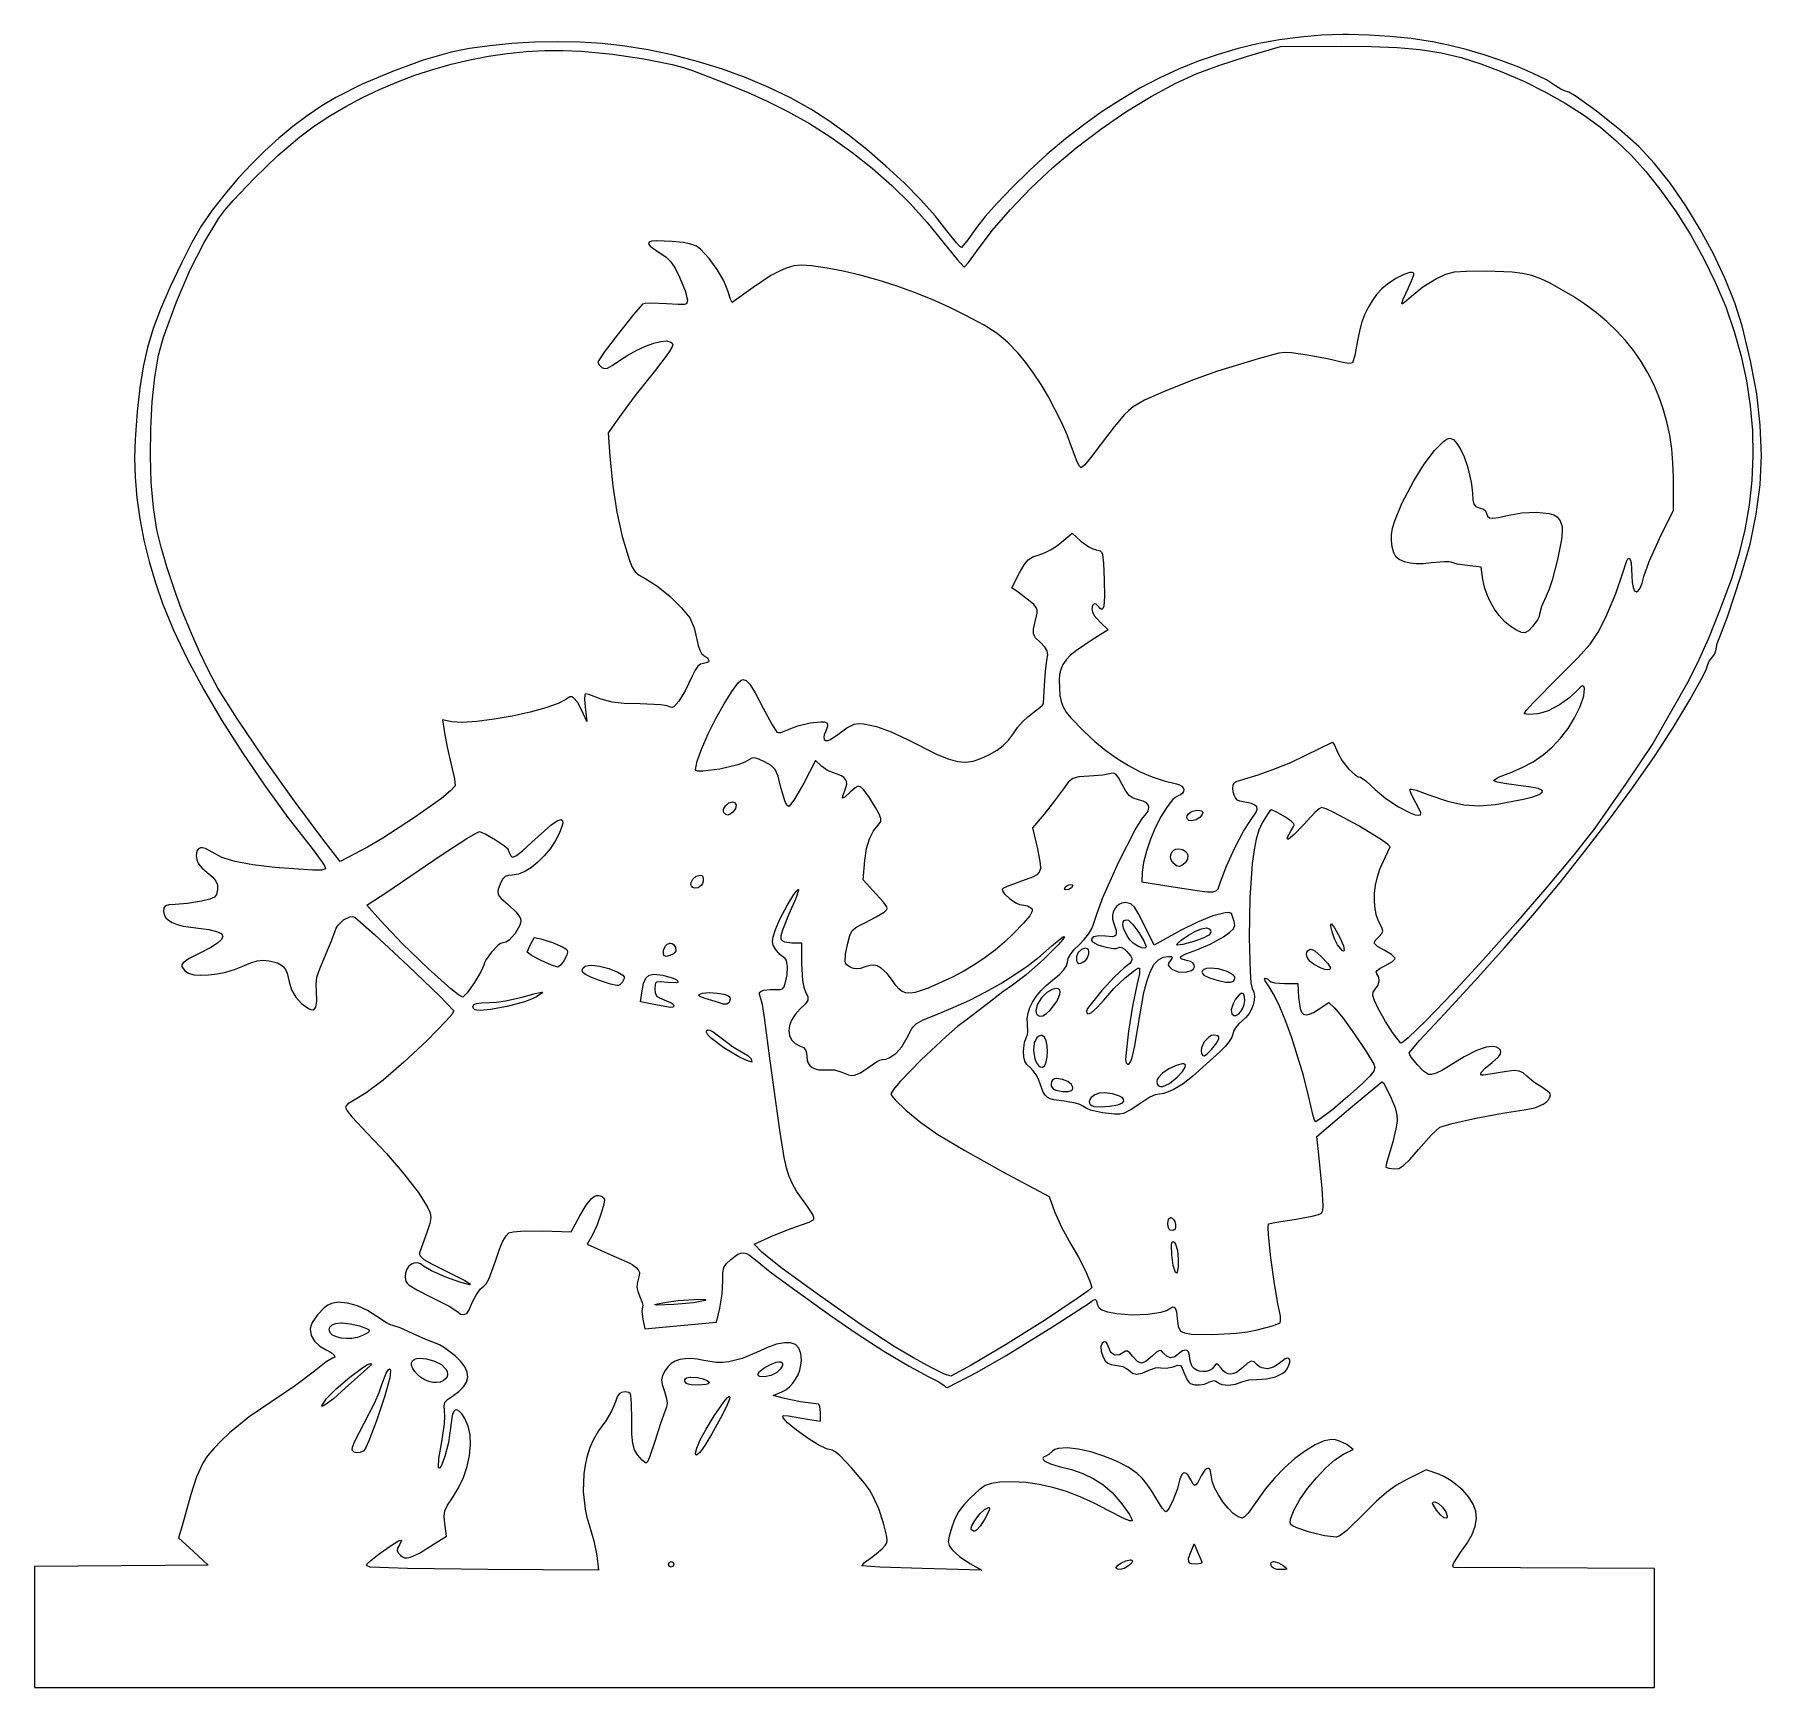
# Model space of a CAD drawing. Extents: x -97 to 313, y -48 to 345.
import ezdxf

# ---------------------------------------------------------------- set-up
doc = ezdxf.new("R2010")
doc.units = 0

msp = doc.modelspace()

# ---------------------------------------------------------------- linework, layer by layer
at = {"layer": 'Layer 1'}
for p, q in [((208.384335, 344.387243), (203.345071, 343.968207)), ((213.492292, 344.563264), (208.384335, 344.387243)), ((214.797569, 344.563264), (213.492292, 344.563264)), ((213.492292, 344.563264), (213.492292, 344.563264)), ((219.668259, 344.451283), (214.797569, 344.563264)), ((224.602485, 344.127742), (219.668259, 344.451283)), ((229.601805, 343.592014), (224.602485, 344.127742)), ((1.931458, 340.356389), (-4.726543, 338.451162)), ((6.27641, 341.229483), (1.931458, 340.356389)), ((11.106612, 341.918237), (6.27641, 341.229483)), ((10.775678, 339.402906), (15.222958, 340.053495)), ((16.283658, 342.417496), (11.106612, 341.918237)), ((15.222958, 340.053495), (19.667636, 340.503406)), ((21.669143, 342.722107), (16.283658, 342.417496)), ((19.667636, 340.503406), (24.094584, 340.748065)), ((27.124661, 342.826914), (21.669143, 342.722107)), ((24.094584, 340.748065), (28.488678, 340.782899)), ((32.511807, 342.726764), (27.124661, 342.826914)), ((28.488678, 340.782899), (32.834792, 340.603333)), ((37.692176, 342.416501), (32.511807, 342.726764)), ((32.834792, 340.603333), (40.150109, 339.883949)), ((42.527361, 341.890972), (37.692176, 342.416501)), ((48.614459, 340.90697), (42.527361, 341.890972)), ((54.629792, 339.643739), (48.614459, 340.90697)), ((188.622598, 341.247632), (183.841265, 339.851159)), ((193.465887, 342.398938), (188.622598, 341.247632)), ((190.597014, 339.315694), (198.613889, 341.688125)), ((198.372817, 343.305618), (193.465887, 342.398938)), ((203.345071, 343.968207), (198.372817, 343.305618)), ((198.613889, 341.688125), (213.095417, 341.776319)), ((213.095417, 341.776319), (220.162556, 341.734191)), ((213.095417, 341.776319), (213.095417, 341.776319)), ((220.162556, 341.734191), (226.305735, 341.491991)), ((226.305735, 341.491991), (231.752037, 341.006002)), ((234.667778, 342.843472), (229.601805, 343.592014)), ((231.752037, 341.006002), (236.728543, 340.232503)), ((238.507416, 342.072514), (234.667778, 342.843472)), ((236.728543, 340.232503), (241.462337, 339.127776)), ((242.657493, 341.018344), (238.507416, 342.072514)), ((246.936035, 339.746077), (242.657493, 341.018344)), ((-4.726543, 338.451162), (-12.020794, 335.827645)), ((-6.736948, 334.885248), (-2.430518, 336.29281)), ((-2.430518, 336.29281), (1.933814, 337.51799)), ((1.933814, 337.51799), (6.340921, 338.556213)), ((6.340921, 338.556213), (10.775678, 339.402906)), ((40.150109, 339.883949), (47.647049, 338.762845)), ((47.647049, 338.762845), (54.319371, 337.415458)), ((54.319371, 337.415458), (57.03185, 336.711732)), ((60.537973, 338.113101), (54.629792, 339.643739)), ((57.03185, 336.711732), (59.160833, 336.017222)), ((59.160833, 336.017222), (66.884414, 333.043408)), ((66.303618, 336.326881), (60.537973, 338.113101)), ((71.891341, 334.296901), (66.303618, 336.326881)), ((174.457731, 336.320569), (169.852162, 334.185376)), ((179.120204, 338.208984), (174.457731, 336.320569)), ((178.658162, 335.24431), (183.973643, 337.238729)), ((183.841265, 339.851159), (179.120204, 338.208984)), ((183.973643, 337.238729), (190.597014, 339.315694)), ((241.462337, 339.127776), (246.1805, 337.6481)), ((246.1805, 337.6481), (251.110115, 335.749757)), ((251.161066, 338.320833), (246.936035, 339.746077)), ((255.150613, 336.807728), (251.161066, 338.320833)), ((258.722701, 335.271881), (255.150613, 336.807728)), ((-19.178399, 332.789594), (-25.426458, 329.640764)), ((-12.020794, 335.827645), (-19.178399, 332.789594)), ((-15.115601, 331.54127), (-10.970352, 333.299877)), ((-10.970352, 333.299877), (-6.736948, 334.885248)), ((66.884414, 333.043408), (72.341173, 330.812164)), ((77.265756, 332.034985), (71.891341, 334.296901)), ((82.39148, 329.552957), (77.265756, 332.034985)), ((169.852162, 334.185376), (165.301812, 331.802868)), ((167.948681, 329.825972), (173.650024, 332.913153)), ((173.650024, 332.913153), (178.658162, 335.24431)), ((251.110115, 335.749757), (256.478264, 333.389028)), ((256.478264, 333.389028), (261.513885, 330.92153)), ((261.695353, 333.77841), (258.722701, 335.271881)), ((263.886597, 332.392431), (261.695353, 333.77841)), ((265.1493, 331.576231), (263.886597, 332.392431)), ((-25.426458, 329.640764), (-28.80752, 327.609991)), ((-23.081137, 327.522647), (-19.157572, 329.614002)), ((-19.157572, 329.614002), (-15.115601, 331.54127)), ((72.341173, 330.812164), (76.858822, 328.751487)), ((76.858822, 328.751487), (81.765069, 326.289375)), ((87.233125, 326.862639), (82.39148, 329.552957)), ((160.804997, 329.172507), (156.360033, 326.293755)), ((165.301812, 331.802868), (160.804997, 329.172507)), ((161.945421, 326.190999), (167.948681, 329.825972)), ((261.513885, 330.92153), (266.168645, 328.31974)), ((266.029722, 331.237083), (265.1493, 331.576231)), ((267.018594, 330.861661), (266.029722, 331.237083)), ((266.168645, 328.31974), (270.487179, 325.548158)), ((268.739425, 329.832039), (267.018594, 330.861661)), ((273.604751, 326.390073), (268.739425, 329.832039)), ((-32.220352, 325.297174), (-35.630341, 322.732004)), ((-28.80752, 327.609991), (-32.220352, 325.297174)), ((-30.512546, 322.865968), (-26.87117, 325.271777)), ((-26.87117, 325.271777), (-23.081137, 327.522647)), ((81.765069, 326.289375), (86.900364, 323.440711)), ((91.485302, 324.128951), (87.233125, 326.862639)), ((95.970567, 320.880965), (91.485302, 324.128951)), ((156.360033, 326.293755), (151.965236, 323.166076)), ((155.994983, 322.118399), (161.945421, 326.190999)), ((270.487179, 325.548158), (274.514122, 322.571282)), ((279.081264, 322.070934), (273.604751, 326.390073)), ((-39.002873, 319.94417), (-42.303336, 316.963362)), ((-39.186752, 315.884783), (-33.990139, 320.309792)), ((-35.630341, 322.732004), (-39.002873, 319.94417)), ((-33.990139, 320.309792), (-30.512546, 322.865968)), ((86.900364, 323.440711), (91.982489, 320.21992)), ((91.982489, 320.21992), (96.961466, 316.668802)), ((100.541493, 317.250577), (95.970567, 320.880965)), ((147.61892, 319.788932), (143.319403, 316.161785)), ((151.965236, 323.166076), (147.61892, 319.788932)), ((150.189464, 317.690005), (155.994983, 322.118399)), ((274.514122, 322.571282), (278.29411, 319.353612)), ((283.624528, 318.034375), (279.081264, 322.070934)), ((-42.303336, 316.963362), (-45.497117, 313.819271)), ((-44.785795, 310.514063), (-39.186752, 315.884783)), ((96.961466, 316.668802), (101.787312, 312.829158)), ((105.050653, 313.369683), (100.541493, 317.250577)), ((143.319403, 316.161785), (139.065, 312.284097)), ((144.62096, 312.987654), (150.189464, 317.690005)), ((278.29411, 319.353612), (281.871778, 315.859648)), ((281.871778, 315.859648), (285.291761, 312.053888)), ((287.381932, 313.964013), (283.624528, 318.034375)), ((-45.497117, 313.819271), (-48.549603, 310.541587)), ((101.787312, 312.829158), (106.410048, 308.742787)), ((109.350621, 309.370178), (105.050653, 313.369683)), ((139.065, 312.284097), (134.958542, 308.284595)), ((139.381568, 308.093178), (144.62096, 312.987654)), ((285.291761, 312.053888), (288.598695, 307.900833)), ((291.127521, 309.2138), (287.381932, 313.964013)), ((-48.549603, 310.541587), (-51.426181, 307.16)), ((-49.784787, 305.208152), (-44.785795, 310.514063)), ((106.410048, 308.742787), (110.779694, 304.45149)), ((113.293971, 305.383958), (109.350621, 309.370178)), ((134.958542, 308.284595), (131.3967, 304.584648)), ((134.563384, 303.088412), (139.381568, 308.093178)), ((288.598695, 307.900833), (292.459073, 302.478691)), ((294.768096, 303.945254), (291.127521, 309.2138)), ((-51.426181, 307.16), (-54.774846, 302.881558)), ((-51.74599, 302.895287), (-49.784787, 305.208152)), ((110.779694, 304.45149), (114.846268, 299.997068)), ((116.733277, 301.54292), (113.293971, 305.383958)), ((131.3967, 304.584648), (128.553539, 301.372012)), ((298.210457, 298.319889), (294.768096, 303.945254)), ((-57.363001, 299.13611), (-59.650627, 295.200141)), ((-54.774846, 302.881558), (-57.363001, 299.13611)), ((-56.715378, 295.200537), (-53.18125, 300.977569)), ((-53.18125, 300.977569), (-51.74599, 302.895287)), ((114.846268, 299.997068), (118.559792, 295.421319)), ((119.521111, 297.978958), (116.733277, 301.54292)), ((128.553539, 301.372012), (126.603125, 298.834444)), ((130.258505, 298.05519), (134.563384, 303.088412)), ((292.459073, 302.478691), (295.9554, 296.959799)), ((-59.650627, 295.200141), (-62.097708, 290.350139)), ((-60.075497, 288.607375), (-56.715378, 295.200537)), ((48.83485, 295.291182), (48.712914, 294.902358)), ((49.451028, 295.539728), (48.83485, 295.291182)), ((50.566843, 295.652814), (49.451028, 295.539728)), ((54.318958, 295.491875), (50.566843, 295.652814)), ((56.91425, 295.210507), (54.318958, 295.491875)), ((58.768063, 294.849382), (56.91425, 295.210507)), ((118.559792, 295.421319), (121.93369, 291.160767)), ((121.756189, 295.109817), (119.521111, 297.978958)), ((122.550552, 294.280865), (121.756189, 295.109817)), ((124.249723, 295.517671), (122.978333, 294.027847)), ((126.603125, 298.834444), (124.249723, 295.517671)), ((126.559028, 293.075347), (130.258505, 298.05519)), ((295.9554, 296.959799), (299.085721, 291.354712)), ((301.361403, 292.499221), (298.210457, 298.319889)), ((48.712914, 294.902358), (49.079825, 294.368438)), ((49.079825, 294.368438), (51.258611, 292.846042)), ((51.258611, 292.846042), (52.844893, 291.795854)), ((52.844893, 291.795854), (54.039235, 290.647109)), ((60.081837, 294.353098), (58.768063, 294.849382)), ((61.057014, 293.66625), (60.081837, 294.353098)), ((63.110421, 291.461498), (61.057014, 293.66625)), ((65.042066, 288.824576), (63.110421, 291.461498)), ((121.93369, 291.160767), (123.595694, 289.388819)), ((122.978333, 294.027847), (122.550552, 294.280865)), ((124.649027, 290.471106), (126.559028, 293.075347)), ((299.085721, 291.354712), (301.848084, 285.673983)), ((304.127733, 286.644766), (301.361403, 292.499221)), ((-62.097708, 290.350139), (-64.84091, 284.523194)), ((-63.284759, 281.145959), (-60.075497, 288.607375)), ((54.039235, 290.647109), (55.053733, 289.144826)), ((55.053733, 289.144826), (56.100486, 287.034028)), ((56.100486, 287.034028), (57.401338, 283.772126)), ((66.606167, 286.130227), (65.042066, 288.824576)), ((77.753711, 287.361299), (73.510069, 284.555764)), ((79.75848, 288.451431), (77.753711, 287.361299)), ((81.341736, 289.133056), (79.75848, 288.451431)), ((83.216598, 289.66886), (81.341736, 289.133056)), ((85.004813, 289.849168), (83.216598, 289.66886)), ((87.395656, 289.673625), (85.004813, 289.849168)), ((91.078403, 289.141875), (87.395656, 289.673625)), ((94.89399, 288.43561), (91.078403, 289.141875)), ((98.958642, 287.476847), (94.89399, 288.43561)), ((103.188132, 286.294136), (98.958642, 287.476847)), ((123.595694, 289.388819), (124.649027, 290.471106)), ((227.854764, 287.659562), (225.99397, 286.720656)), ((229.345138, 288.089469), (227.854764, 287.659562)), ((229.87845, 288.084046), (229.345138, 288.089469)), ((230.231597, 287.915972), (229.87845, 288.084046)), ((229.984574, 286.72038), (230.231883, 287.528222)), ((230.231883, 287.528222), (230.231597, 287.915972)), ((237.792504, 287.60874), (235.629097, 286.584236)), ((239.862751, 288.156264), (237.792504, 287.60874)), ((242.794938, 288.371975), (239.862751, 288.156264)), ((247.544167, 288.401042), (242.794938, 288.371975)), ((253.619461, 288.195831), (247.544167, 288.401042)), ((256.028548, 287.886353), (253.619461, 288.195831)), ((258.225236, 287.379098), (256.028548, 287.886353)), ((260.364509, 286.629169), (258.225236, 287.379098)), ((-64.84091, 284.523194), (-67.044051, 279.432)), ((57.401338, 283.772126), (57.94375, 281.627708)), ((67.556944, 283.753194), (66.606167, 286.130227)), ((68.149864, 281.821847), (67.556944, 283.753194)), ((73.510069, 284.555764), (68.544722, 281.019167)), ((107.498236, 284.916024), (103.188132, 286.294136)), ((111.804728, 283.371062), (107.498236, 284.916024)), ((116.023382, 281.687797), (111.804728, 283.371062)), ((221.438255, 282.892604), (220.351208, 281.427)), ((222.654072, 284.207571), (221.438255, 282.892604)), ((223.99625, 285.367153), (222.654072, 284.207571)), ((225.99397, 286.720656), (223.99625, 285.367153)), ((227.704536, 281.801927), (228.9175, 284.317639)), ((228.9175, 284.317639), (229.984574, 286.72038)), ((232.420159, 284.606421), (229.675972, 282.430278)), ((235.629097, 286.584236), (232.420159, 284.606421)), ((262.601345, 285.59167), (260.364509, 286.629169)), ((267.987639, 282.474375), (262.601345, 285.59167)), ((301.848084, 285.673983), (304.240537, 279.928166)), ((306.416249, 280.918039), (304.127733, 286.644766)), ((-67.044051, 279.432), (-68.781508, 274.793813)), ((-66.366319, 272.764167), (-63.284759, 281.145959)), ((47.289861, 280.560556), (45.146162, 278.149198)), ((47.945903, 280.729501), (47.289861, 280.560556)), ((49.231598, 280.809795), (47.945903, 280.729501)), ((52.951944, 280.684028), (49.231598, 280.809795)), ((55.739511, 280.491533), (52.951944, 280.684028)), ((57.232378, 280.532759), (55.739511, 280.491533)), ((57.61906, 280.66534), (57.232378, 280.532759)), ((57.832979, 280.88554), (57.61906, 280.66534)), ((57.94375, 281.627708), (57.832979, 280.88554)), ((68.544722, 281.019167), (68.149864, 281.821847)), ((120.069974, 279.894778), (116.023382, 281.687797)), ((123.860278, 278.020556), (120.069974, 279.894778)), ((219.395342, 279.815511), (218.573065, 278.062885)), ((220.351208, 281.427), (219.395342, 279.815511)), ((227.399798, 280.715135), (227.704536, 281.801927)), ((227.60059, 280.676488), (227.399798, 280.715135)), ((228.04353, 280.957755), (227.60059, 280.676488)), ((229.675972, 282.430278), (228.04353, 280.957755)), ((270.840202, 280.596293), (267.987639, 282.474375)), ((273.514794, 278.603719), (270.840202, 280.596293)), ((276.01062, 276.498085), (273.514794, 278.603719)), ((304.240537, 279.928166), (306.261126, 274.127813)), ((308.13375, 275.480556), (306.416249, 280.918039)), ((-68.781508, 274.793813), (-70.127659, 270.325887)), ((45.146162, 278.149198), (41.559407, 273.653021)), ((128.359751, 275.581233), (123.860278, 278.020556)), ((131.434761, 273.6261), (128.359751, 275.581233)), ((217.886788, 276.173874), (217.338922, 274.153227)), ((218.573065, 278.062885), (217.886788, 276.173874)), ((278.326884, 274.280824), (276.01062, 276.498085)), ((310.160056, 267.119408), (308.13375, 275.480556)), ((-67.499982, 268.51536), (-66.366319, 272.764167)), ((41.559407, 273.653021), (38.18984, 269.206305)), ((45.960331, 269.696218), (48.039175, 270.659641)), ((48.039175, 270.659641), (49.959958, 271.357341)), ((49.959958, 271.357341), (51.645647, 271.765668)), ((51.645647, 271.765668), (53.019207, 271.860973)), ((53.019207, 271.860973), (54.003604, 271.619606)), ((54.003604, 271.619606), (54.325794, 271.36528)), ((54.521806, 271.017917), (54.234173, 270.303725)), ((54.325794, 271.36528), (54.521806, 271.017917)), ((133.853432, 271.599392), (131.434761, 273.6261)), ((136.383889, 268.945347), (133.853432, 271.599392)), ((216.931875, 272.005694), (216.282116, 268.453464)), ((217.338922, 274.153227), (216.931875, 272.005694)), ((280.46279, 271.95337), (278.326884, 274.280824)), ((282.417543, 269.517154), (280.46279, 271.95337)), ((306.261126, 274.127813), (307.907899, 268.283479)), ((-70.127659, 270.325887), (-71.15688, 265.745475)), ((-68.382781, 263.306163), (-67.499982, 268.51536)), ((38.18984, 269.206305), (36.697708, 266.943333)), ((36.697708, 266.943333), (36.967785, 266.31429)), ((36.967785, 266.31429), (37.614931, 265.611597)), ((40.065303, 266.009443), (41.636597, 267.066806)), ((41.636597, 267.066806), (43.800461, 268.490723)), ((43.800461, 268.490723), (45.960331, 269.696218)), ((53.289655, 268.851776), (50.023889, 264.579722)), ((54.234173, 270.303725), (53.289655, 268.851776)), ((138.224148, 266.749112), (136.383889, 268.945347)), ((140.067837, 264.255289), (138.224148, 266.749112)), ((193.297344, 267.662566), (183.726667, 264.694375)), ((198.262447, 268.968885), (193.297344, 267.662566)), ((199.844404, 269.146564), (198.262447, 268.968885)), ((201.266761, 269.086039), (199.844404, 269.146564)), ((204.955069, 268.486736), (201.266761, 269.086039)), ((209.767999, 267.616062), (204.955069, 268.486736)), ((213.068958, 266.872778), (209.767999, 267.616062)), ((214.776378, 266.552033), (213.068958, 266.872778)), ((215.399325, 266.563016), (214.776378, 266.552033)), ((215.750069, 266.696389), (215.399325, 266.563016)), ((216.282116, 268.453464), (215.750069, 266.696389)), ((284.190347, 266.973611), (282.417543, 269.517154)), ((285.780406, 264.324173), (284.190347, 266.973611)), ((307.907899, 268.283479), (309.178904, 262.405716)), ((311.600983, 259.293266), (310.160056, 267.119408)), ((-71.15688, 265.745475), (-71.943548, 260.769833)), ((-69.005601, 257.408102), (-68.382781, 263.306163)), ((37.614931, 265.611597), (38.20215, 265.335627)), ((38.20215, 265.335627), (38.969714, 265.450313)), ((38.969714, 265.450313), (40.065303, 266.009443)), ((50.023889, 264.579722), (45.793647, 259.223591)), ((141.877133, 261.529859), (140.067837, 264.255289)), ((177.785926, 262.575576), (170.850278, 259.764306)), ((183.726667, 264.694375), (177.785926, 262.575576)), ((287.186924, 261.570273), (285.780406, 264.324173)), ((309.178904, 262.405716), (310.072186, 256.505078)), ((-71.943548, 260.769833), (-72.562042, 255.116215)), ((45.793647, 259.223591), (42.236319, 254.455)), ((143.614211, 258.638805), (141.877133, 261.529859)), ((146.720423, 252.623753), (143.614211, 258.638805)), ((170.850278, 259.764306), (166.408293, 257.788732)), ((288.409107, 258.713343), (287.186924, 261.570273)), ((289.446157, 255.754818), (288.409107, 258.713343)), ((312.456125, 251.872633), (311.600983, 259.293266)), ((-72.562042, 255.116215), (-73.086736, 248.501875)), ((-69.359324, 251.092704), (-69.005601, 257.408102)), ((42.236319, 254.455), (39.158333, 250.107014)), ((161.623367, 254.40434), (159.190972, 251.518125)), ((162.633695, 255.410436), (161.623367, 254.40434)), ((163.680898, 256.248309), (162.633695, 255.410436)), ((166.408293, 257.788732), (163.680898, 256.248309)), ((290.29728, 252.696129), (289.446157, 255.754818)), ((310.072186, 256.505078), (310.585793, 250.592118)), ((-69.434833, 244.631495), (-69.359324, 251.092704)), ((39.158333, 250.107014), (39.564028, 244.480208)), ((148.013911, 249.631717), (146.720423, 252.623753)), ((159.190972, 251.518125), (153.528889, 244.162708)), ((290.96168, 249.538711), (290.29728, 252.696129)), ((310.585793, 250.592118), (310.717774, 244.677391)), ((312.725079, 244.728012), (312.456125, 251.872633)), ((-73.086736, 248.501875), (-73.229438, 244.148047)), ((149.083889, 246.737986), (148.013911, 249.631717)), ((150.431622, 243.213004), (149.083889, 246.737986)), ((232.742582, 242.636278), (235.166792, 245.862064)), ((235.166792, 245.862064), (237.286373, 248.033119)), ((237.286373, 248.033119), (238.147312, 248.622732)), ((238.147312, 248.622732), (238.830556, 248.828194)), ((238.830556, 248.828194), (239.638915, 248.497528)), ((238.830556, 248.828194), (238.830556, 248.828194)), ((239.638915, 248.497528), (240.493742, 247.577546)), ((240.493742, 247.577546), (241.35129, 246.176271)), ((241.35129, 246.176271), (242.167812, 244.401726)), ((291.438561, 246.283995), (290.96168, 249.538711)), ((291.727127, 242.933414), (291.438561, 246.283995)), ((-73.229438, 244.148047), (-73.077725, 239.521605)), ((-69.223011, 238.296001), (-69.434833, 244.631495)), ((39.564028, 244.480208), (40.234127, 237.440492)), ((150.971559, 242.140246), (150.431622, 243.213004)), ((151.324028, 241.746181), (150.971559, 242.140246)), ((152.205472, 242.456502), (151.324028, 241.746181)), ((153.528889, 244.162708), (152.205472, 242.456502)), ((230.284514, 238.677014), (232.742582, 242.636278)), ((242.167812, 244.401726), (242.899559, 242.361935)), ((242.899559, 242.361935), (243.502784, 240.164921)), ((291.826583, 239.488403), (291.727127, 242.933414)), ((310.717774, 244.677391), (310.466174, 238.771448)), ((312.407439, 237.729908), (312.725079, 244.728012)), ((-73.077725, 239.521605), (-72.642032, 234.685354)), ((-68.71474, 232.357748), (-69.223011, 238.296001)), ((227.443697, 233.32141), (230.284514, 238.677014)), ((243.502784, 240.164921), (243.933741, 237.918708)), ((243.933741, 237.918708), (244.148681, 235.731319)), ((291.835417, 231.762569), (291.826583, 239.488403)), ((310.466174, 238.771448), (309.829041, 232.884844)), ((311.502802, 230.748822), (312.407439, 237.729908)), ((-72.642032, 234.685354), (-71.932798, 229.702102)), ((40.234127, 237.440492), (41.189879, 231.221951)), ((244.148681, 235.731319), (244.271996, 234.152644)), ((244.271996, 234.152644), (244.527011, 233.173571)), ((-71.932798, 229.702102), (-70.960457, 224.634655)), ((-67.900903, 227.088264), (-68.71474, 232.357748)), ((41.189879, 231.221951), (42.501281, 225.456723)), ((225.717244, 229.174923), (227.443697, 233.32141)), ((244.527011, 233.173571), (244.994145, 232.620091)), ((244.994145, 232.620091), (245.753819, 232.318194)), ((245.753819, 232.318194), (246.791082, 231.934907)), ((246.791082, 231.934907), (247.226667, 231.533264)), ((247.226667, 231.533264), (247.773472, 230.272083)), ((247.773472, 230.272083), (248.213895, 229.891792)), ((248.213895, 229.891792), (249.007039, 229.797007)), ((249.007039, 229.797007), (250.34977, 229.997087)), ((250.34977, 229.997087), (252.438958, 230.501389)), ((252.438958, 230.501389), (255.899261, 231.110824)), ((255.899261, 231.110824), (259.392214, 231.249109)), ((259.392214, 231.249109), (262.363053, 230.931955)), ((262.363053, 230.931955), (263.479316, 230.607497)), ((263.479316, 230.607497), (264.257014, 230.175069)), ((264.257014, 230.175069), (264.949547, 229.195817)), ((288.528139, 225.006875), (291.835417, 231.762569)), ((309.829041, 232.884844), (308.804422, 227.028132)), ((310.010763, 223.655259), (311.502802, 230.748822)), ((-66.921676, 222.926216), (-67.900903, 227.088264)), ((42.501281, 225.456723), (44.238333, 219.776944)), ((146.693819, 224.116111), (149.233819, 226.285694)), ((149.233819, 226.285694), (151.253472, 224.398333)), ((224.953244, 224.418839), (224.984582, 225.870262)), ((224.984582, 225.870262), (225.234225, 227.440319)), ((225.234225, 227.440319), (225.717244, 229.174923)), ((264.949547, 229.195817), (265.421181, 227.829097)), ((265.462428, 226.590492), (265.275227, 224.761875)), ((265.421181, 227.829097), (265.462428, 226.590492)), ((308.804422, 227.028132), (307.390365, 221.211865)), ((-70.960457, 224.634655), (-69.735447, 219.545819)), ((-65.571581, 218.26512), (-66.921676, 222.926216)), ((141.393333, 221.170417), (142.665697, 221.641947)), ((142.665697, 221.641947), (144.089329, 222.354496)), ((144.089329, 222.354496), (145.490085, 223.211428)), ((145.490085, 223.211428), (146.693819, 224.116111)), ((151.253472, 224.398333), (153.162708, 223.005599)), ((153.162708, 223.005599), (154.118314, 222.535502)), ((154.118314, 222.535502), (154.913542, 222.308125)), ((154.913542, 222.308125), (155.855603, 222.074779)), ((155.855603, 222.074779), (156.155671, 221.773796)), ((156.155671, 221.773796), (156.370835, 221.242108)), ((156.370835, 221.242108), (156.63367, 219.163123)), ((225.125139, 223.040139), (224.953244, 224.418839)), ((225.489307, 221.572109), (225.125139, 223.040139)), ((225.983569, 220.628401), (225.489307, 221.572109)), ((265.275227, 224.761875), (264.378554, 220.045008)), ((286.071031, 219.570649), (288.528139, 225.006875)), ((307.390365, 221.211865), (305.584916, 215.446597)), ((307.930917, 216.319722), (310.010763, 223.655259)), ((-69.735447, 219.545819), (-68.268205, 214.498401)), ((-63.917342, 213.278172), (-65.571581, 218.26512)), ((44.238333, 219.776944), (44.858554, 218.235717)), ((44.858554, 218.235717), (45.574469, 217.129904)), ((45.574469, 217.129904), (46.537334, 216.282663)), ((136.754306, 216.857708), (137.832056, 218.737934)), ((137.832056, 218.737934), (138.7862, 219.918031)), ((138.7862, 219.918031), (139.884155, 220.646143)), ((139.884155, 220.646143), (141.393333, 221.170417)), ((156.63367, 219.163123), (156.818542, 215.190833)), ((226.778424, 219.999799), (225.983569, 220.628401)), ((228.044375, 219.477083), (226.778424, 219.999799)), ((229.357371, 219.130245), (228.044375, 219.477083)), ((230.796344, 218.974522), (229.357371, 219.130245)), ((232.455652, 219.006138), (230.796344, 218.974522)), ((234.429653, 219.221319), (232.455652, 219.006138)), ((237.464387, 219.494797), (234.429653, 219.221319)), ((238.545767, 219.478544), (237.464387, 219.494797)), ((239.130417, 219.353611), (238.545767, 219.478544)), ((240.559183, 218.94384), (239.130417, 219.353611)), ((243.028611, 218.5775), (240.559183, 218.94384)), ((246.238889, 218.242361), (243.028611, 218.5775)), ((246.662222, 215.296667), (246.238889, 218.242361)), ((264.378554, 220.045008), (263.057309, 215.0993)), ((279.832153, 216.83125), (280.676099, 219.573308)), ((280.676099, 219.573308), (281.038704, 220.213099)), ((281.038704, 220.213099), (281.352304, 220.368322)), ((281.352304, 220.368322), (281.60983, 220.041173)), ((281.60983, 220.041173), (281.804214, 219.233845)), ((281.804214, 219.233845), (281.975278, 216.187431)), ((284.806305, 215.993403), (286.071031, 219.570649)), ((-68.268205, 214.498401), (-66.569167, 209.555208)), ((-62.025685, 208.138564), (-63.917342, 213.278172)), ((46.537334, 216.282663), (47.898403, 215.517153)), ((47.898403, 215.517153), (50.671712, 213.786032)), ((50.671712, 213.786032), (53.758835, 211.296591)), ((134.875764, 213.312292), (136.754306, 216.857708)), ((136.36625, 212.236319), (134.875764, 213.312292)), ((156.818542, 215.190833), (156.883225, 211.264863)), ((247.042229, 213.43055), (246.662222, 215.296667)), ((247.634763, 211.611017), (247.042229, 213.43055)), ((263.057309, 215.0993), (262.339392, 212.984632)), ((278.216979, 211.941579), (279.832153, 216.83125)), ((281.975278, 216.187431), (282.063798, 214.536036)), ((282.063798, 214.536036), (282.295734, 213.345017)), ((282.295734, 213.345017), (282.637286, 212.616636)), ((283.51404, 212.556826), (283.981644, 213.229919)), ((283.981644, 213.229919), (284.423665, 214.374691)), ((284.423665, 214.374691), (284.806305, 215.993403)), ((305.584916, 215.446597), (302.877545, 208.046333)), ((304.687661, 206.424836), (307.930917, 216.319722)), ((-66.569167, 209.555208), (-63.982719, 203.275045)), ((53.758835, 211.296591), (56.563781, 208.575869)), ((139.270916, 210.083191), (136.36625, 212.236319)), ((140.127799, 209.323772), (139.270916, 210.083191)), ((140.654702, 208.662653), (140.127799, 209.323772)), ((154.028003, 209.078671), (153.872847, 208.232292)), ((154.420358, 209.504983), (154.028003, 209.078671)), ((154.940243, 209.464724), (154.420358, 209.504983)), ((155.477986, 208.911389), (154.940243, 209.464724)), ((156.690483, 208.950466), (156.493301, 208.378467)), ((156.883225, 211.264863), (156.690483, 208.950466)), ((248.421489, 209.865761), (247.634763, 211.611017)), ((249.384068, 208.222473), (248.421489, 209.865761)), ((261.637639, 211.345556), (260.548363, 208.84397)), ((262.339392, 212.984632), (261.637639, 211.345556)), ((275.836944, 206.336111), (278.216979, 211.941579)), ((282.637286, 212.616636), (283.054654, 212.353152)), ((283.054654, 212.353152), (283.51404, 212.556826)), ((-59.963335, 203.019492), (-62.025685, 208.138564)), ((56.563781, 208.575869), (58.490556, 206.150903)), ((58.490556, 206.150903), (59.517938, 203.788686)), ((140.025154, 203.493852), (140.467292, 205.304236)), ((140.467292, 205.304236), (140.919523, 207.295927)), ((140.901864, 208.014987), (140.654702, 208.662653)), ((140.919523, 207.295927), (140.901864, 208.014987)), ((153.872847, 208.232292), (154.02601, 207.576925)), ((154.02601, 207.576925), (154.44371, 206.771314)), ((154.44371, 206.771314), (155.821944, 205.119028)), ((155.888763, 208.366585), (155.477986, 208.911389)), ((155.821944, 205.119028), (157.779861, 203.328681)), ((156.226632, 208.186392), (155.888763, 208.366585)), ((156.493301, 208.378467), (156.226632, 208.186392)), ((250.504164, 206.708845), (249.384068, 208.222473)), ((251.76344, 205.35257), (250.504164, 206.708845)), ((253.143557, 204.18134), (251.76344, 205.35257)), ((259.630513, 205.735723), (258.515556, 204.175347)), ((259.969672, 206.488291), (259.630513, 205.735723)), ((260.094236, 207.094583), (259.969672, 206.488291)), ((260.548363, 208.84397), (260.094236, 207.094583)), ((274.016997, 202.766137), (275.836944, 206.336111)), ((302.877545, 208.046333), (300.155102, 201.288476)), ((302.842083, 201.697083), (304.687661, 206.424836)), ((-63.982719, 203.275045), (-60.721423, 196.476806)), ((-57.797016, 198.09415), (-59.963335, 203.019492)), ((59.517938, 203.788686), (60.210347, 201.009167)), ((60.210347, 201.009167), (60.48478, 199.630727)), ((140.00452, 202.36559), (140.025154, 203.493852)), ((140.515133, 201.460905), (140.00452, 202.36559)), ((141.666736, 200.32125), (140.515133, 201.460905)), ((153.9875, 200.991528), (150.212888, 198.437081)), ((157.779861, 203.328681), (153.9875, 200.991528)), ((254.626181, 203.222847), (253.143557, 204.18134)), ((255.763284, 202.676257), (254.626181, 203.222847)), ((256.601724, 202.606493), (255.763284, 202.676257)), ((257.424735, 203.083031), (256.601724, 202.606493)), ((258.515556, 204.175347), (257.424735, 203.083031)), ((272.08431, 199.90512), (274.016997, 202.766137)), ((300.155102, 201.288476), (297.508351, 195.387562)), ((302.207221, 200.108349), (302.842083, 201.697083)), ((-55.593455, 193.535731), (-57.797016, 198.09415)), ((60.48478, 199.630727), (60.85645, 198.543628)), ((60.85645, 198.543628), (61.321788, 197.756641)), ((61.321788, 197.756641), (61.877222, 197.278542)), ((61.877222, 197.278542), (62.770538, 196.621311)), ((142.723653, 199.245654), (141.666736, 200.32125)), ((143.272145, 198.35763), (142.723653, 199.245654)), ((143.236597, 196.105556), (143.410397, 197.397493)), ((143.410397, 197.397493), (143.272145, 198.35763)), ((148.850955, 197.290497), (147.801003, 196.185013)), ((150.212888, 198.437081), (148.850955, 197.290497)), ((264.468681, 192.004514), (269.185874, 196.676698)), ((269.185874, 196.676698), (272.08431, 199.90512)), ((300.296912, 195.883852), (300.981195, 196.678819)), ((300.981195, 196.678819), (301.661015, 197.611277)), ((301.661015, 197.611277), (301.9425, 198.724931)), ((301.9425, 198.724931), (302.207221, 200.108349)), ((-60.721423, 196.476806), (-56.857668, 189.278835)), ((-53.419375, 189.517431), (-55.593455, 193.535731)), ((59.794598, 193.745292), (59.099097, 192.330833)), ((60.442132, 194.693256), (59.794598, 193.745292)), ((61.086221, 195.225095), (60.442132, 194.693256)), ((61.771389, 195.391181), (61.086221, 195.225095)), ((62.712083, 195.565305), (61.771389, 195.391181)), ((62.955602, 195.761898), (62.712083, 195.565305)), ((62.770538, 196.621311), (63.046979, 196.01279)), ((63.046979, 196.01279), (62.955602, 195.761898)), ((142.636875, 190.240625), (142.877282, 193.423772)), ((142.877282, 193.423772), (143.236597, 196.105556)), ((146.236039, 192.770205), (146.147014, 191.484167)), ((146.522246, 193.959362), (146.236039, 192.770205)), ((147.034334, 195.086133), (146.522246, 193.959362)), ((147.801003, 196.185013), (147.034334, 195.086133)), ((297.508351, 195.387562), (295.028056, 190.558125)), ((298.79628, 192.269014), (299.689363, 194.115517)), ((299.689363, 194.115517), (300.011028, 195.100139)), ((300.011028, 195.100139), (300.296912, 195.883852)), ((-56.857668, 189.278835), (-52.463843, 181.799477)), ((-48.926573, 182.368972), (-53.419375, 189.517431)), ((57.437788, 188.891241), (55.947125, 186.429441)), ((59.099097, 192.330833), (57.437788, 188.891241)), ((66.646602, 185.793823), (68.47753, 188.736683)), ((68.47753, 188.736683), (70.020708, 190.769633)), ((70.020708, 190.769633), (70.624574, 191.331014)), ((70.624574, 191.331014), (71.084722, 191.528264)), ((71.084722, 191.528264), (71.879002, 191.323102)), ((71.879002, 191.323102), (72.742688, 190.417455)), ((72.742688, 190.417455), (73.990064, 188.376083)), ((142.381111, 185.901458), (142.636875, 190.240625)), ((146.147014, 191.484167), (146.310977, 187.783822)), ((258.625068, 186.087482), (264.468681, 192.004514)), ((269.231181, 189.191111), (267.297923, 187.283302)), ((269.841355, 189.829478), (269.231181, 189.191111)), ((270.305037, 190.059017), (269.841355, 189.829478)), ((270.617125, 189.920975), (270.305037, 190.059017)), ((270.592798, 187.71381), (270.772515, 189.456595)), ((270.772515, 189.456595), (270.617125, 189.920975)), ((295.028056, 190.558125), (286.940639, 176.411736)), ((295.727332, 186.733994), (298.79628, 192.269014)), ((24.361921, 184.813528), (20.608337, 183.801986)), ((27.308211, 185.850894), (24.361921, 184.813528)), ((29.095347, 186.845139), (27.308211, 185.850894)), ((30.073713, 187.410797), (29.095347, 186.845139)), ((30.5212, 187.410618), (30.073713, 187.410797)), ((30.959091, 187.209382), (30.5212, 187.410618)), ((31.860687, 186.166591), (30.959091, 187.209382)), ((32.887708, 184.208125), (31.860687, 186.166591)), ((33.573499, 187.896717), (33.540893, 186.916117)), ((33.540893, 186.916117), (33.725556, 185.028333)), ((33.689841, 188.114332), (33.573499, 187.896717)), ((33.882776, 188.186163), (33.689841, 188.114332)), ((33.725556, 185.028333), (34.122431, 181.553472)), ((34.528125, 188.000486), (33.882776, 188.186163)), ((37.465623, 186.871594), (34.528125, 188.000486)), ((40.076621, 186.194467), (37.465623, 186.871594)), ((42.958285, 185.860316), (40.076621, 186.194467)), ((46.707778, 185.760347), (42.958285, 185.860316)), ((51.589273, 185.544267), (46.707778, 185.760347)), ((53.134867, 185.313642), (51.589273, 185.544267)), ((53.895625, 185.019514), (53.134867, 185.313642)), ((54.259624, 184.887451), (53.895625, 185.019514)), ((54.73158, 185.090507), (54.259624, 184.887451)), ((55.947125, 186.429441), (54.73158, 185.090507)), ((64.719338, 182.305462), (66.646602, 185.793823)), ((73.990064, 188.376083), (75.935417, 184.76375)), ((75.935417, 184.76375), (78.008922, 180.972502)), ((139.805833, 183.546667), (141.58304, 184.88149)), ((141.58304, 184.88149), (142.147238, 185.469322)), ((142.147238, 185.469322), (142.381111, 185.901458)), ((146.310977, 187.783822), (146.590458, 186.35708)), ((146.590458, 186.35708), (147.067851, 185.073892)), ((147.067851, 185.073892), (147.79284, 183.830209)), ((256.938044, 184.197614), (258.625068, 186.087482)), ((264.793553, 185.524594), (262.122336, 184.159371)), ((267.297923, 187.283302), (264.793553, 185.524594)), ((268.395293, 182.434595), (269.725069, 185.160625)), ((269.725069, 185.160625), (270.592798, 187.71381)), ((291.667128, 179.982342), (295.727332, 186.733994)), ((-52.463843, 181.799477), (-47.612337, 174.157076)), ((-42.512997, 172.913043), (-48.926573, 182.368972)), ((2.046111, 181.544653), (-0.15875, 181.959167)), ((-0.15875, 181.959167), (0.291042, 178.942917)), ((4.558263, 181.392924), (2.046111, 181.544653)), ((8.022422, 181.611737), (4.558263, 181.392924)), ((12.086727, 182.132147), (8.022422, 181.611737)), ((16.399319, 182.885212), (12.086727, 182.132147)), ((20.608337, 183.801986), (16.399319, 182.885212)), ((34.122431, 181.553472), (32.887708, 184.208125)), ((62.887152, 178.636011), (64.719338, 182.305462)), ((78.008922, 180.972502), (79.172153, 179.084028)), ((81.685694, 179.577917), (84.155083, 180.53504)), ((84.155083, 180.53504), (87.041596, 181.239248)), ((87.041596, 181.239248), (89.567468, 181.544943)), ((89.567468, 181.544943), (90.452111, 181.502849)), ((90.452111, 181.502849), (90.954931, 181.306528)), ((91.166614, 180.489529), (90.778542, 179.295694)), ((90.954931, 181.306528), (91.137062, 180.965755)), ((91.137062, 180.965755), (91.166614, 180.489529)), ((95.740779, 180.088361), (97.534236, 180.962569)), ((97.534236, 180.962569), (98.551404, 181.095034)), ((98.551404, 181.095034), (99.781253, 181.04449)), ((99.781253, 181.04449), (102.775125, 180.423895)), ((102.775125, 180.423895), (106.308119, 179.159824)), ((136.268266, 180.145794), (137.454849, 181.502006)), ((137.454849, 181.502006), (138.683626, 182.687719)), ((138.683626, 182.687719), (139.805833, 183.546667)), ((147.79284, 183.830209), (148.815106, 182.521982)), ((148.815106, 182.521982), (151.950208, 179.295694)), ((256.425347, 183.396736), (256.938044, 184.197614)), ((257.545365, 183.244372), (256.425347, 183.396736)), ((259.688542, 183.432014), (257.545365, 183.244372)), ((260.850494, 183.700685), (259.688542, 183.432014)), ((262.122336, 184.159371), (260.850494, 183.700685)), ((266.843131, 179.915272), (268.395293, 182.434595)), ((0.291042, 178.942917), (0.96225, 175.47237)), ((61.34146, 175.149878), (62.887152, 178.636011)), ((79.172153, 179.084028), (79.528839, 178.956228)), ((79.528839, 178.956228), (80.12108, 179.006157)), ((80.12108, 179.006157), (81.685694, 179.577917)), ((90.399019, 178.428553), (90.280792, 177.769279)), ((90.280792, 177.769279), (90.398771, 177.324429)), ((90.398771, 177.324429), (90.72787, 177.100561)), ((90.778542, 179.295694), (90.399019, 178.428553)), ((90.72787, 177.100561), (91.242999, 177.104231)), ((91.242999, 177.104231), (91.919069, 177.341997)), ((91.919069, 177.341997), (93.653681, 178.546042)), ((93.653681, 178.546042), (95.740779, 180.088361)), ((106.308119, 179.159824), (110.1725, 177.311319)), ((110.1725, 177.311319), (117.218207, 173.749983)), ((132.8685, 175.865529), (134.115356, 177.166689)), ((134.115356, 177.166689), (135.272639, 178.775347)), ((135.272639, 178.775347), (136.268266, 180.145794)), ((151.950208, 179.295694), (154.58792, 176.871324)), ((154.58792, 176.871324), (157.237221, 174.704781)), ((204.664028, 173.633611), (210.952292, 176.720417)), ((210.952292, 176.720417), (211.411933, 175.96441)), ((263.10016, 175.523515), (265.075712, 177.609348)), ((265.075712, 177.609348), (266.843131, 179.915272)), ((286.940639, 176.411736), (280.659284, 166.978464)), ((287.478611, 173.501319), (291.667128, 179.982342)), ((-47.612337, 174.157076), (-42.375539, 166.469979)), ((-35.273166, 162.723787), (-42.512997, 172.913043)), ((0.96225, 175.47237), (1.940278, 171.367014)), ((59.875208, 170.185208), (60.273674, 172.211474)), ((60.273674, 172.211474), (61.34146, 175.149878)), ((72.654583, 172.548819), (71.599313, 171.923661)), ((73.205182, 172.894309), (72.654583, 172.548819)), ((73.895882, 172.935612), (73.205182, 172.894309)), ((74.869926, 172.651226), (73.895882, 172.935612)), ((76.270556, 172.019653), (74.869926, 172.651226)), ((88.344375, 172.301875), (85.530972, 167.001389)), ((89.720208, 171.014236), (88.344375, 172.301875)), ((117.218207, 173.749983), (119.812455, 172.705773)), ((119.812455, 172.705773), (121.990808, 172.115245)), ((121.990808, 172.115245), (123.905649, 171.950433)), ((123.905649, 171.950433), (125.709359, 172.183371)), ((125.709359, 172.183371), (127.554321, 172.78609)), ((127.554321, 172.78609), (129.592917, 173.730625)), ((129.592917, 173.730625), (131.403783, 174.758098)), ((131.403783, 174.758098), (132.8685, 175.865529)), ((157.237221, 174.704781), (159.909068, 172.789854)), ((159.909068, 172.789854), (162.614418, 171.120332)), ((201.059305, 171.893806), (204.664028, 173.633611)), ((211.411933, 175.96441), (212.204653, 174.145139)), ((212.204653, 174.145139), (213.278515, 172.221972)), ((213.278515, 172.221972), (214.797036, 170.343244)), ((258.553168, 172.038889), (260.923604, 173.664465)), ((260.923604, 173.664465), (263.10016, 175.523515)), ((282.380682, 166.181321), (287.478611, 173.501319)), ((1.940278, 171.367014), (2.692604, 168.000544)), ((2.692604, 168.000544), (2.822222, 166.304653)), ((59.999359, 169.97791), (59.875208, 170.185208)), ((60.352015, 169.843564), (59.999359, 169.97791)), ((61.624073, 169.771772), (60.352015, 169.843564)), ((65.603794, 170.262096), (61.624073, 169.771772)), ((69.914066, 171.304879), (65.603794, 170.262096)), ((71.599313, 171.923661), (69.914066, 171.304879)), ((77.834584, 171.167149), (76.270556, 172.019653)), ((78.783891, 170.207187), (77.834584, 171.167149)), ((79.440055, 168.634308), (78.783891, 170.207187)), ((80.124653, 165.943056), (79.440055, 168.634308)), ((91.205281, 169.983255), (89.720208, 171.014236)), ((92.842292, 169.303264), (91.205281, 169.983255)), ((94.461436, 168.699124), (92.842292, 169.303264)), ((95.023078, 168.306059), (94.461436, 168.699124)), ((95.42015, 167.851472), (95.023078, 168.306059)), ((149.347729, 168.09462), (148.320377, 167.246288)), ((150.80099, 168.464688), (149.347729, 168.09462)), ((153.229028, 168.624167), (150.80099, 168.464688)), ((156.499171, 168.894173), (153.229028, 168.624167)), ((158.494236, 169.276806), (156.499171, 168.894173)), ((159.092916, 169.361324), (158.494236, 169.276806)), ((159.665009, 169.008107), (159.092916, 169.361324)), ((160.295535, 168.129986), (159.665009, 169.008107)), ((161.069514, 166.639792), (160.295535, 168.129986)), ((162.614418, 171.120332), (165.36423, 169.690005)), ((165.36423, 169.690005), (168.169459, 168.492662)), ((168.169459, 168.492662), (171.041063, 167.522092)), ((188.109931, 167.327708), (193.36254, 168.961949)), ((193.36254, 168.961949), (197.48557, 170.410284)), ((197.48557, 170.410284), (201.059305, 171.893806)), ((214.797036, 170.343244), (216.37756, 168.916869)), ((216.37756, 168.916869), (217.071493, 168.500788)), ((217.071493, 168.500788), (217.637431, 168.350764)), ((217.637431, 168.350764), (218.886919, 167.511419)), ((249.149306, 167.627569), (250.356435, 168.352898)), ((250.356435, 168.352898), (253.259167, 169.514931)), ((253.259167, 169.514931), (255.995981, 170.65348)), ((255.995981, 170.65348), (258.553168, 172.038889)), ((-42.375539, 166.469979), (-36.825839, 158.856528)), ((1.706962, 165.115035), (-0.425259, 163.358854)), ((2.822222, 166.304653), (1.706962, 165.115035)), ((81.141774, 162.554136), (80.124653, 165.943056)), ((85.530972, 167.001389), (83.330854, 163.184883)), ((94.761027, 163.421928), (94.786723, 163.978742)), ((94.786723, 163.978742), (95.373472, 165.405069)), ((96.581736, 164.822986), (95.343619, 163.711164)), ((95.373472, 165.405069), (95.722729, 166.755167)), ((95.653188, 167.334723), (95.42015, 167.851472)), ((95.722729, 166.755167), (95.653188, 167.334723)), ((97.716398, 165.867911), (96.581736, 164.822986)), ((98.427148, 166.279317), (97.716398, 165.867911)), ((98.995712, 166.112487), (98.427148, 166.279317)), ((99.703819, 165.422708), (98.995712, 166.112487)), ((101.035666, 163.650124), (99.703819, 165.422708)), ((147.170069, 165.652014), (145.035671, 162.735549)), ((148.320377, 167.246288), (147.170069, 165.652014)), ((161.923461, 165.02659), (161.069514, 166.639792)), ((162.728369, 164.004877), (161.923461, 165.02659)), ((163.680603, 163.387809), (162.728369, 164.004877)), ((171.041063, 167.522092), (173.99, 166.772083)), ((174.228125, 163.879306), (173.653671, 163.554757)), ((173.99, 166.772083), (174.709887, 166.546041)), ((174.901719, 164.210516), (174.228125, 163.879306)), ((174.709887, 166.546041), (175.236378, 166.233857)), ((175.370571, 164.59782), (174.901719, 164.210516)), ((175.236378, 166.233857), (175.567584, 165.859236)), ((175.636571, 165.017512), (175.370571, 164.59782)), ((175.567584, 165.859236), (175.701612, 165.445886)), ((175.701612, 165.445886), (175.636571, 165.017512)), ((187.349973, 165.736286), (187.428334, 166.45722)), ((187.425705, 164.938985), (187.349973, 165.736286)), ((187.639883, 164.150887), (187.425705, 164.938985)), ((187.428334, 166.45722), (187.676437, 167.016217)), ((187.976856, 163.45756), (187.639883, 164.150887)), ((187.676437, 167.016217), (188.109931, 167.327708)), ((218.886919, 167.511419), (221.077014, 165.493264)), ((221.077014, 165.493264), (223.62035, 163.33493)), ((229.368958, 165.155498), (229.358472, 165.510903)), ((229.358472, 165.510903), (229.807565, 165.509337)), ((229.635196, 164.425335), (229.368958, 165.155498)), ((230.751944, 162.265347), (229.635196, 164.425335)), ((229.807565, 165.509337), (230.792364, 165.267513)), ((230.792364, 165.267513), (233.785833, 164.232083)), ((233.785833, 164.232083), (238.244243, 162.696576)), ((249.390961, 167.432663), (249.149306, 167.627569)), ((250.048751, 167.209395), (249.390961, 167.432663)), ((252.209653, 166.789722), (250.048751, 167.209395)), ((258.004028, 166.004792), (252.209653, 166.789722)), ((259.743062, 165.673889), (258.004028, 166.004792)), ((258.530721, 163.74222), (260.023248, 164.298578)), ((260.647334, 165.273297), (259.743062, 165.673889)), ((260.023248, 164.298578), (260.734757, 164.811899)), ((260.792032, 165.049643), (260.647334, 165.273297)), ((260.734757, 164.811899), (260.792032, 165.049643)), ((280.659284, 166.978464), (273.173472, 156.276944)), ((276.910071, 158.710599), (282.380682, 166.181321)), ((-28.301597, 153.375347), (-35.273166, 162.723787)), ((-0.425259, 163.358854), (-6.776563, 158.801213)), ((66.502588, 160.35834), (66.544029, 160.760313)), ((66.613264, 160.007569), (66.502588, 160.35834)), ((66.544029, 160.760313), (66.987166, 161.597082)), ((67.043942, 159.519329), (66.613264, 160.007569)), ((66.987166, 161.597082), (67.75047, 162.276299)), ((67.75047, 162.276299), (68.641736, 162.556389)), ((68.756389, 160.113403), (68.097222, 159.572367)), ((68.641736, 162.556389), (69.267184, 162.321413)), ((68.641736, 162.556389), (68.641736, 162.556389)), ((69.332294, 160.935339), (68.756389, 160.113403)), ((69.267184, 162.321413), (69.499965, 161.726203)), ((69.499965, 161.726203), (69.332294, 160.935339)), ((81.59996, 161.683797), (81.141774, 162.554136)), ((81.985556, 161.453958), (81.59996, 161.683797)), ((82.493626, 161.967822), (81.985556, 161.453958)), ((83.330854, 163.184883), (82.493626, 161.967822)), ((95.343619, 163.711164), (94.761027, 163.421928)), ((102.587778, 161.154097), (101.035666, 163.650124)), ((103.418285, 159.598181), (102.587778, 161.154097)), ((145.035671, 162.735549), (142.548681, 159.619514)), ((164.976528, 162.988542), (163.680603, 163.387809)), ((166.076186, 162.667722), (164.976528, 162.988542)), ((166.823451, 162.283322), (166.076186, 162.667722)), ((166.802153, 159.698889), (167.21339, 160.300333)), ((167.249181, 161.81497), (166.823451, 162.283322)), ((167.21339, 160.300333), (167.384236, 161.242292)), ((167.384236, 161.242292), (167.249181, 161.81497)), ((171.712017, 161.378156), (170.343743, 159.157929)), ((173.03563, 163.014162), (171.712017, 161.378156)), ((173.653671, 163.554757), (173.03563, 163.014162)), ((176.764846, 159.627317), (177.199356, 160.025578)), ((177.199356, 160.025578), (177.783183, 160.336337)), ((177.783183, 160.336337), (178.496736, 160.510278)), ((178.496736, 160.510278), (179.131736, 160.545556)), ((179.131736, 160.545556), (179.897899, 160.434738)), ((179.131736, 160.545556), (179.131736, 160.545556)), ((179.897899, 160.434738), (180.219646, 160.102314)), ((180.219646, 160.102314), (180.087837, 159.561562)), ((188.420977, 162.944575), (187.976856, 163.45756)), ((188.956597, 162.6975), (188.420977, 162.944575)), ((191.745802, 162.125499), (188.956597, 162.6975)), ((191.505417, 158.137847), (192.89273, 160.071975)), ((192.562567, 161.76824), (191.745802, 162.125499)), ((193.015353, 161.325759), (192.562567, 161.76824)), ((192.89273, 160.071975), (193.120096, 160.769766)), ((193.120096, 160.769766), (193.015353, 161.325759)), ((196.127827, 160.383275), (195.603375, 159.725486)), ((196.470764, 160.624931), (196.127827, 160.383275)), ((197.62964, 160.140275), (196.470764, 160.624931)), ((199.636944, 158.975694), (197.62964, 160.140275)), ((206.79486, 159.995796), (204.081944, 157.114792)), ((207.784308, 160.884741), (206.79486, 159.995796)), ((208.341736, 161.224653), (207.784308, 160.884741)), ((209.435056, 160.884309), (208.341736, 161.224653)), ((211.469927, 159.921851), (209.435056, 160.884309)), ((217.023782, 156.899655), (211.469927, 159.921851)), ((223.62035, 163.33493), (226.596506, 161.351753)), ((226.596506, 161.351753), (229.405833, 159.900339)), ((229.405833, 159.900339), (230.560545, 159.485482)), ((231.561331, 160.809337), (230.751944, 162.265347)), ((231.928087, 159.913763), (231.561331, 160.809337)), ((231.880956, 159.461967), (231.928087, 159.913763)), ((238.244243, 162.696576), (242.156471, 161.826146)), ((242.156471, 161.826146), (245.823468, 161.5766)), ((245.823468, 161.5766), (249.546181, 161.90375)), ((249.546181, 161.90375), (256.27509, 163.151706)), ((256.27509, 163.151706), (258.530721, 163.74222)), ((-36.825839, 158.856528), (-31.035625, 151.435069)), ((-6.776563, 158.801213), (-14.303647, 153.940553)), ((21.052014, 152.978472), (25.557206, 156.999225)), ((25.557206, 156.999225), (27.01065, 157.993741)), ((27.01065, 157.993741), (27.94, 158.314236)), ((28.101948, 156.454393), (27.543125, 155.024583)), ((27.94, 158.314236), (28.303942, 158.099386)), ((27.94, 158.314236), (27.94, 158.314236)), ((28.356739, 157.479383), (28.101948, 156.454393)), ((28.303942, 158.099386), (28.356739, 157.479383)), ((67.5325, 159.374302), (67.043942, 159.519329)), ((68.097222, 159.572367), (67.5325, 159.374302)), ((102.08996, 155.643329), (103.452083, 157.291181)), ((103.813471, 158.552117), (103.418285, 159.598181)), ((103.452083, 157.291181), (103.811887, 157.841314)), ((103.811887, 157.841314), (103.813471, 158.552117)), ((142.548681, 159.619514), (139.814653, 156.365139)), ((139.814653, 156.365139), (140.97, 151.382153)), ((160.290035, 148.308645), (164.170694, 155.893749)), ((164.170694, 155.893749), (165.727782, 158.44801)), ((165.727782, 158.44801), (166.802153, 159.698889)), ((169.017267, 156.540121), (167.819044, 153.711373)), ((170.343743, 159.157929), (169.017267, 156.540121)), ((176.422146, 158.765569), (176.499245, 159.190875)), ((176.55314, 158.400717), (176.422146, 158.765569)), ((176.499245, 159.190875), (176.764846, 159.627317)), ((176.91182, 158.145639), (176.55314, 158.400717)), ((177.517778, 158.049653), (176.91182, 158.145639)), ((178.594961, 158.278366), (177.517778, 158.049653)), ((179.493333, 158.825764), (178.594961, 158.278366)), ((180.087837, 159.561562), (179.493333, 158.825764)), ((189.822384, 155.545822), (191.505417, 158.137847)), ((193.496614, 155.790625), (192.867296, 153.703724)), ((194.292361, 157.564583), (193.496614, 155.790625)), ((195.603375, 159.725486), (194.292361, 157.564583)), ((201.11275, 158.00498), (199.636944, 158.975694)), ((200.253162, 153.992712), (201.197986, 155.721319)), ((201.77241, 157.334352), (201.11275, 158.00498)), ((201.197986, 155.721319), (201.754598, 156.670801)), ((201.754598, 156.670801), (201.839521, 157.020005)), ((201.839521, 157.020005), (201.77241, 157.334352)), ((204.081944, 157.114792), (201.883883, 154.780244)), ((222.322222, 153.696192), (217.023782, 156.899655)), ((230.560545, 159.485482), (231.448681, 159.337292)), ((231.448681, 159.337292), (231.880956, 159.461967)), ((273.173472, 156.276944), (268.318552, 150.057915)), ((271.088898, 151.116146), (276.910071, 158.710599)), ((-57.588599, 151.59352), (-58.018183, 151.396735)), ((-57.047415, 151.609545), (-57.588599, 151.59352)), ((-56.399607, 151.443697), (-57.047415, 151.609545)), ((-24.4475, 148.374722), (-28.301597, 153.375347)), ((-17.905595, 151.805597), (-21.078472, 150.085694)), ((-14.303647, 153.940553), (-17.905595, 151.805597)), ((-0.432153, 149.865208), (5.632629, 153.827136)), ((5.632629, 153.827136), (7.658217, 155.031949)), ((7.658217, 155.031949), (8.616597, 155.474375)), ((8.616597, 155.474375), (10.114021, 154.889576)), ((10.114021, 154.889576), (12.415808, 153.554048)), ((12.415808, 153.554048), (14.528962, 152.096096)), ((14.528962, 152.096096), (15.20449, 151.517557)), ((18.858778, 150.931286), (21.052014, 152.978472)), ((26.586781, 153.170692), (25.384419, 151.383915)), ((27.543125, 155.024583), (26.586781, 153.170692)), ((100.444342, 151.453838), (101.107694, 153.75038)), ((101.107694, 153.75038), (102.08996, 155.643329)), ((167.819044, 153.711373), (166.835532, 150.858327)), ((185.803709, 147.278736), (187.762592, 151.59871)), ((187.762592, 151.59871), (189.822384, 155.545822)), ((192.867296, 153.703724), (192.361813, 151.12852)), ((200.256185, 153.676026), (200.253162, 153.992712)), ((200.544708, 153.709285), (200.256185, 153.676026)), ((201.883883, 154.780244), (200.544708, 153.709285)), ((224.037824, 152.507148), (222.322222, 153.696192)), ((222.990833, 148.339444), (224.684167, 151.849583)), ((224.684167, 151.849583), (224.037824, 152.507148)), ((-58.522645, 150.465322), (-58.587569, 149.732917)), ((-58.587569, 149.732917), (-58.458305, 148.736349)), ((-58.33119, 151.020299), (-58.522645, 150.465322)), ((-58.458305, 148.736349), (-58.025317, 147.815798)), ((-58.018183, 151.396735), (-58.33119, 151.020299)), ((-58.025317, 147.815798), (-57.220816, 146.868233)), ((-54.804028, 150.561944), (-56.399607, 151.443697)), ((-52.501571, 149.353603), (-54.804028, 150.561944)), ((-49.316737, 148.365155), (-52.501571, 149.353603)), ((-45.153744, 147.573314), (-49.316737, 148.365155)), ((-39.916806, 146.954792), (-45.153744, 147.573314)), ((-31.035625, 151.435069), (-28.665952, 148.230606)), ((-28.665952, 148.230606), (-28.039577, 147.160772)), ((-21.078472, 150.085694), (-24.4475, 148.374722)), ((-13.387917, 141.133958), (-0.432153, 149.865208)), ((15.20449, 151.517557), (15.460486, 151.144028)), ((15.460486, 151.144028), (15.643492, 150.513281)), ((15.643492, 150.513281), (16.069028, 149.697639)), ((16.069028, 149.697639), (16.276662, 149.482198)), ((16.276662, 149.482198), (16.555806, 149.414561)), ((16.555806, 149.414561), (17.422882, 149.784546)), ((17.422882, 149.784546), (18.858778, 150.931286)), ((22.490189, 148.233176), (20.922595, 146.97995)), ((23.998176, 149.71962), (22.490189, 148.233176)), ((25.384419, 151.383915), (23.998176, 149.71962)), ((99.615625, 144.017917), (100.038958, 148.595208)), ((100.038958, 148.595208), (100.444342, 151.453838)), ((140.97, 151.382153), (141.66016, 147.902151)), ((141.66016, 147.902151), (141.676114, 146.754251)), ((156.523508, 139.810694), (160.290035, 148.308645)), ((166.153189, 148.167623), (165.858472, 145.825903)), ((166.835532, 150.858327), (166.153189, 148.167623)), ((172.555739, 149.628441), (172.659638, 150.172882)), ((172.617768, 149.045943), (172.555739, 149.628441)), ((172.863548, 148.453903), (172.617768, 149.045943)), ((172.659638, 150.172882), (172.911642, 150.650751)), ((173.310903, 147.880833), (172.863548, 148.453903)), ((172.911642, 150.650751), (173.293929, 151.033536)), ((173.293929, 151.033536), (173.788674, 151.292721)), ((173.993362, 147.319411), (173.310903, 147.880833)), ((173.788674, 151.292721), (174.378056, 151.399792)), ((174.378056, 151.399792), (175.383472, 151.223403)), ((174.378056, 151.399792), (174.378056, 151.399792)), ((176.009653, 148.0925), (175.229945, 147.416306)), ((175.383472, 151.223403), (176.230665, 150.658679)), ((176.570228, 148.96516), (176.009653, 148.0925)), ((176.230665, 150.658679), (176.635075, 149.863243)), ((176.635075, 149.863243), (176.570228, 148.96516)), ((191.937569, 147.889653), (191.39582, 139.760193)), ((192.361813, 151.12852), (191.937569, 147.889653)), ((222.208815, 146.591566), (222.990833, 148.339444)), ((268.318552, 150.057915), (261.827806, 142.275385)), ((264.939283, 143.424955), (271.088898, 151.116146)), ((-57.220816, 146.868233), (-55.977014, 145.790625)), ((-55.977014, 145.790625), (-54.651017, 144.658749)), ((-54.651017, 144.658749), (-53.88461, 143.735581)), ((-53.88461, 143.735581), (-53.560273, 142.821289)), ((-30.883031, 146.288619), (-39.916806, 146.954792)), ((-28.818366, 146.34761), (-30.883031, 146.288619)), ((-27.922361, 146.654931), (-28.818366, 146.34761)), ((-28.039577, 147.160772), (-27.922361, 146.654931)), ((13.678958, 143.427014), (13.05765, 141.843692)), ((14.162455, 144.261808), (13.678958, 143.427014)), ((14.737598, 144.798674), (14.162455, 144.261808)), ((15.484567, 145.086273), (14.737598, 144.798674)), ((16.483542, 145.173264), (15.484567, 145.086273)), ((17.857135, 145.394626), (16.483542, 145.173264)), ((19.357531, 146.015311), (17.857135, 145.394626)), ((20.922595, 146.97995), (19.357531, 146.015311)), ((58.827572, 143.365874), (59.263988, 144.212718)), ((59.263988, 144.212718), (60.036882, 144.893811)), ((60.036882, 144.893811), (60.96, 145.173264)), ((60.96, 145.173264), (61.344742, 145.078565)), ((60.96, 145.173264), (60.96, 145.173264)), ((61.344742, 145.078565), (61.599284, 144.80094)), ((61.692014, 143.735694), (61.538661, 143.193864)), ((61.599284, 144.80094), (61.717188, 144.350085)), ((61.717188, 144.350085), (61.692014, 143.735694)), ((102.746528, 140.666528), (99.615625, 144.017917)), ((136.533819, 143.497569), (133.776861, 142.488013)), ((139.82823, 144.647499), (136.533819, 143.497569)), ((140.808419, 145.212881), (139.82823, 144.647499)), ((141.40829, 145.88648), (140.808419, 145.212881)), ((141.676114, 146.754251), (141.40829, 145.88648)), ((165.858472, 145.825903), (165.779097, 143.576944)), ((165.779097, 143.576944), (173.178611, 142.395139)), ((174.595445, 147.161589), (173.993362, 147.319411)), ((175.229945, 147.416306), (174.595445, 147.161589)), ((183.82771, 141.879202), (184.423403, 143.568125)), ((184.423403, 143.568125), (185.803709, 147.278736)), ((221.186536, 142.77186), (221.605995, 144.715968)), ((221.605995, 144.715968), (222.208815, 146.591566)), ((258.483347, 135.664016), (264.939283, 143.424955)), ((-55.346173, 139.415412), (-57.299931, 138.955556)), ((-54.258587, 139.891664), (-55.346173, 139.415412)), ((-53.756812, 140.589983), (-54.258587, 139.891664)), ((-53.560486, 141.716042), (-53.756812, 140.589983)), ((-53.560273, 142.821289), (-53.560486, 141.716042)), ((-18.079861, 138.011875), (-13.387917, 141.133958)), ((13.05765, 141.843692), (12.972718, 141.236404)), ((12.972718, 141.236404), (13.058345, 140.690772)), ((13.058345, 140.690772), (13.329586, 140.16085)), ((13.329586, 140.16085), (13.801499, 139.600695)), ((13.801499, 139.600695), (15.407569, 138.205903)), ((58.793748, 142.95401), (58.827572, 143.365874)), ((58.913889, 142.589167), (58.793748, 142.95401)), ((59.230601, 142.240908), (58.913889, 142.589167)), ((59.620175, 142.059688), (59.230601, 142.240908)), ((60.489647, 142.145186), (59.620175, 142.059688)), ((61.265771, 142.739306), (60.489647, 142.145186)), ((61.538661, 143.193864), (61.265771, 142.739306)), ((81.613776, 137.955413), (83.203174, 140.537474)), ((83.658321, 139.596777), (82.038472, 135.86875)), ((83.203174, 140.537474), (83.812498, 141.356399)), ((84.322708, 141.566111), (83.658321, 139.596777)), ((83.812498, 141.356399), (84.208056, 141.707222)), ((84.208056, 141.707222), (84.260972, 141.716042)), ((84.260972, 141.716042), (84.322708, 141.566111)), ((84.260972, 141.716042), (84.260972, 141.716042)), ((104.488842, 138.759231), (102.746528, 140.666528)), ((132.936832, 142.063803), (132.626806, 141.768958)), ((132.626806, 141.768958), (132.766068, 141.28651)), ((132.766068, 141.28651), (133.153232, 140.717616)), ((133.776861, 142.488013), (132.936832, 142.063803)), ((133.153232, 140.717616), (134.432912, 139.506371)), ((134.432912, 139.506371), (135.98914, 138.506993)), ((147.434653, 141.910069), (147.716133, 142.411066)), ((147.510165, 141.723753), (147.434653, 141.910069)), ((147.716132, 141.626619), (147.510165, 141.723753)), ((148.395972, 141.724861), (147.716132, 141.626619)), ((147.716133, 142.411066), (148.395972, 142.836111)), ((148.395972, 142.836111), (148.933958, 142.941944)), ((149.080216, 142.149906), (148.395972, 141.724861)), ((148.933958, 142.941944), (149.246402, 142.867429)), ((148.933958, 142.941944), (148.933958, 142.941944)), ((149.366111, 142.650903), (149.080216, 142.149906)), ((149.246402, 142.867429), (149.366111, 142.650903)), ((155.109085, 136.115375), (156.523508, 139.810694)), ((173.178611, 142.395139), (179.436119, 141.420162)), ((179.436119, 141.420162), (181.318669, 141.209901)), ((181.318669, 141.209901), (182.575551, 141.205699)), ((182.575551, 141.205699), (183.360614, 141.423489)), ((183.360614, 141.423489), (183.82771, 141.879202)), ((191.39582, 139.760193), (191.217236, 130.340431)), ((220.914362, 138.914957), (220.954604, 140.818453)), ((220.954604, 140.818453), (221.186536, 142.77186)), ((261.827806, 142.275385), (254.389349, 133.689715)), ((-66.23286, 137.359031), (-66.313403, 136.50375)), ((-66.313403, 136.50375), (-66.188974, 135.729629)), ((-65.870789, 137.845572), (-66.23286, 137.359031)), ((-66.188974, 135.729629), (-65.812534, 135.039141)), ((-65.046518, 138.073512), (-65.870789, 137.845572)), ((-63.579375, 138.152986), (-65.046518, 138.073512)), ((-60.605632, 138.413895), (-63.579375, 138.152986)), ((-57.299931, 138.955556), (-60.605632, 138.413895)), ((-23.599866, 134.506114), (-22.117085, 135.250665)), ((-22.117085, 135.250665), (-21.469466, 135.338406)), ((-21.469466, 135.338406), (-20.963819, 135.180833)), ((-14.887222, 134.351806), (-18.079861, 138.011875)), ((15.407569, 138.205903), (17.315521, 136.379606)), ((17.315521, 136.379606), (17.991147, 135.520754)), ((17.991147, 135.520754), (18.353264, 134.845694)), ((79.980963, 134.881235), (81.613776, 137.955413)), ((82.038472, 135.86875), (80.517786, 132.087972)), ((99.994861, 133.840278), (102.725729, 135.242663)), ((102.725729, 135.242663), (104.607431, 136.380278)), ((105.275354, 137.652614), (104.488842, 138.759231)), ((104.607431, 136.380278), (105.262678, 136.981391)), ((105.262678, 136.981391), (105.359125, 137.285408)), ((105.359125, 137.285408), (105.275354, 137.652614)), ((135.98914, 138.506993), (136.721989, 138.202931)), ((136.721989, 138.202931), (137.345208, 138.09125)), ((137.345208, 138.09125), (138.65684, 137.837203)), ((139.133569, 135.484242), (137.679744, 133.772148)), ((138.65684, 137.837203), (139.620625, 137.226944)), ((139.732901, 136.570587), (139.133569, 135.484242)), ((139.620625, 137.226944), (139.756784, 136.940279)), ((139.756784, 136.940279), (139.732901, 136.570587)), ((154.234444, 133.267014), (155.109085, 136.115375)), ((158.9587, 136.355101), (158.795461, 135.566178)), ((158.795461, 135.566178), (158.810376, 134.735586)), ((159.280132, 137.072484), (158.9587, 136.355101)), ((159.739799, 137.688459), (159.280132, 137.072484)), ((160.31774, 138.173155), (159.739799, 137.688459)), ((160.993998, 138.496704), (160.31774, 138.173155)), ((161.748611, 138.629236), (160.993998, 138.496704)), ((162.171944, 138.611597), (161.748611, 138.629236)), ((161.748611, 138.629236), (161.748611, 138.629236)), ((163.112886, 138.31602), (162.171944, 138.611597)), ((163.981737, 137.516942), (163.112886, 138.31602)), ((164.962132, 135.984167), (163.981737, 137.516942)), ((166.237708, 133.4875), (164.962132, 135.984167)), ((182.617148, 135.472772), (178.909393, 134.010184)), ((185.4906, 136.222742), (182.617148, 135.472772)), ((186.448503, 136.274346), (185.4906, 136.222742)), ((186.998681, 136.080417), (186.448503, 136.274346)), ((187.660139, 134.157778), (186.998681, 136.080417)), ((221.069974, 137.120583), (220.914362, 138.914957)), ((221.425604, 135.494541), (221.069974, 137.120583)), ((221.985417, 134.096042), (221.425604, 135.494541)), ((251.743211, 127.860323), (258.483347, 135.664016)), ((-65.812534, 135.039141), (-65.17935, 134.430187)), ((-65.17935, 134.430187), (-64.28469, 133.900669)), ((-64.28469, 133.900669), (-63.123824, 133.44849)), ((-63.123824, 133.44849), (-61.692019, 133.07155)), ((-61.692019, 133.07155), (-57.996667, 132.535)), ((-57.996667, 132.535), (-55.548063, 132.225833)), ((-55.548063, 132.225833), (-53.779481, 131.812598)), ((-53.779481, 131.812598), (-52.690472, 131.289128)), ((-52.690472, 131.289128), (-52.400668, 130.984128)), ((-26.471464, 129.552844), (-25.646944, 131.908819)), ((-25.646944, 131.908819), (-25.398972, 132.592373)), ((-25.398972, 132.592373), (-24.935405, 133.280918)), ((-24.935405, 133.280918), (-23.599866, 134.506114)), ((-20.963819, 135.180833), (-16.309537, 131.087418)), ((-9.748792, 128.929244), (-14.887222, 134.351806)), ((17.111964, 131.332478), (15.626308, 129.743045)), ((18.168756, 133.236539), (17.111964, 131.332478)), ((18.397759, 134.116076), (18.168756, 133.236539)), ((18.353264, 134.845694), (18.397759, 134.116076)), ((78.318324, 130.519099), (78.845833, 132.235139)), ((78.845833, 132.235139), (79.980963, 134.881235)), ((80.517786, 132.087972), (80.135262, 130.730873)), ((96.435554, 130.847028), (97.053317, 132.009902)), ((97.053317, 132.009902), (98.136435, 132.88411)), ((98.136435, 132.88411), (99.994861, 133.840278)), ((135.228542, 131.238542), (133.13462, 129.250327)), ((137.679744, 133.772148), (135.228542, 131.238542)), ((152.070253, 129.874099), (153.07442, 131.12764)), ((153.07442, 131.12764), (153.831777, 132.30875)), ((153.831777, 132.30875), (154.234444, 133.267014)), ((158.810376, 134.735586), (159.023403, 133.893194)), ((159.023403, 133.893194), (159.627161, 131.991261)), ((159.689222, 131.362643), (159.576482, 130.923293)), ((159.627161, 131.991261), (159.689222, 131.362643)), ((161.249683, 133.33611), (161.297694, 133.983372)), ((161.397462, 132.535709), (161.249683, 133.33611)), ((161.297694, 133.983372), (161.553931, 134.415948)), ((162.230635, 130.721685), (161.397462, 132.535709)), ((161.553931, 134.415948), (162.030833, 134.572292)), ((162.030833, 134.572292), (162.595278, 134.448819)), ((162.030833, 134.572292), (162.030833, 134.572292)), ((162.595278, 134.448819), (163.617012, 133.470486)), ((163.617012, 133.470486), (165.003525, 131.57457)), ((165.003525, 131.57457), (166.224404, 129.556942)), ((168.636597, 128.557431), (166.237708, 133.4875)), ((174.898403, 132.014653), (168.636597, 128.557431)), ((178.909393, 134.010184), (174.898403, 132.014653)), ((176.799775, 130.906277), (178.448785, 131.821482)), ((178.448785, 131.821482), (179.914515, 132.409938)), ((179.914515, 132.409938), (181.054375, 132.614375)), ((181.054375, 132.614375), (181.689375, 132.420347)), ((181.054375, 132.614375), (181.054375, 132.614375)), ((181.977698, 131.290232), (181.651913, 130.930308)), ((181.689375, 132.420347), (181.989877, 132.030184)), ((182.088168, 131.655168), (181.977698, 131.290232)), ((181.989877, 132.030184), (182.088168, 131.655168)), ((185.076042, 130.488889), (186.644875, 131.592589)), ((186.644875, 131.592589), (187.496016, 132.427046)), ((187.496016, 132.427046), (187.783195, 133.209646)), ((187.783195, 133.209646), (187.660139, 134.157778)), ((210.568361, 133.021892), (210.572903, 133.433415)), ((210.868696, 131.668211), (210.568361, 133.021892)), ((210.572903, 133.433415), (210.705347, 133.584514)), ((210.705347, 133.584514), (211.430478, 132.638888)), ((210.705347, 133.584514), (210.705347, 133.584514)), ((211.457773, 130.024729), (210.868696, 131.668211)), ((211.430478, 132.638888), (212.716181, 130.365417)), ((222.674056, 132.7171), (221.985417, 134.096042)), ((222.029514, 130.612361), (222.691367, 131.278027)), ((222.907794, 131.878684), (222.674056, 132.7171)), ((222.691367, 131.278027), (222.907794, 131.878684)), ((254.389349, 133.689715), (246.691295, 125.061271)), ((-55.121242, 127.969531), (-57.423403, 126.802361)), ((-53.496422, 128.995625), (-55.121242, 127.969531)), ((-52.549389, 129.88681), (-53.496422, 128.995625)), ((-52.28059, 130.649255), (-52.549389, 129.88681)), ((-52.400668, 130.984128), (-52.28059, 130.649255)), ((-28.142847, 125.602917), (-26.471464, 129.552844)), ((-16.309537, 131.087418), (-8.32645, 123.640783)), ((-3.585293, 122.995839), (-9.748792, 128.929244)), ((12.982329, 128.431183), (11.488401, 126.909616)), ((13.642023, 128.903059), (12.982329, 128.431183)), ((14.155208, 129.077778), (13.642023, 128.903059)), ((14.861225, 129.256795), (14.155208, 129.077778)), ((15.626308, 129.743045), (14.861225, 129.256795)), ((19.958403, 126.837639), (20.626155, 128.503966)), ((20.626155, 128.503966), (21.598819, 130.259583)), ((21.598819, 130.259583), (21.74875, 130.3125)), ((21.74875, 130.3125), (23.387451, 129.991599)), ((21.74875, 130.3125), (21.74875, 130.3125)), ((23.387451, 129.991599), (25.914454, 129.124978)), ((25.914454, 129.124978), (28.281244, 128.10467)), ((28.281244, 128.10467), (29.076898, 127.659394)), ((29.076898, 127.659394), (29.439306, 127.322708)), ((29.439306, 127.322708), (29.480117, 126.873958)), ((52.273624, 127.314625), (52.747133, 128.370331)), ((52.289205, 126.309262), (52.273624, 127.314625)), ((52.747133, 128.370331), (53.131682, 128.756671)), ((53.131682, 128.756671), (53.595764, 128.963125)), ((53.595764, 128.963125), (53.728056, 128.980764)), ((53.728056, 128.980764), (53.860347, 128.980764)), ((53.728056, 128.980764), (53.728056, 128.980764)), ((53.860347, 128.980764), (54.304209, 128.901682)), ((54.304209, 128.901682), (54.67812, 128.686917)), ((54.67812, 128.686917), (55.159052, 127.986091)), ((55.189069, 127.149807), (54.999336, 126.765718)), ((55.159052, 127.986091), (55.189069, 127.149807)), ((78.143966, 129.387103), (78.318324, 130.519099)), ((78.324951, 128.510549), (78.143966, 129.387103)), ((78.863472, 127.560833), (78.324951, 128.510549)), ((79.875294, 126.331141), (78.863472, 127.560833)), ((80.135262, 130.730873), (80.089375, 129.986181)), ((80.089375, 129.986181), (80.395117, 129.61494)), ((80.395117, 129.61494), (80.966536, 129.328157)), ((80.966536, 129.328157), (82.70875, 129.077778)), ((82.70875, 129.077778), (84.984167, 129.077778)), ((84.984167, 129.077778), (84.984167, 124.218264)), ((95.459027, 126.379325), (95.973194, 129.024861)), ((95.973194, 129.024861), (96.435554, 130.847028)), ((130.920511, 127.370061), (128.585576, 125.597551)), ((133.13462, 129.250327), (130.920511, 127.370061)), ((141.697479, 125.994292), (144.374306, 128.336944)), ((145.925725, 128.610385), (142.381914, 125.147714)), ((144.374306, 128.336944), (146.535205, 130.151368)), ((147.026702, 129.843255), (145.925725, 128.610385)), ((146.535205, 130.151368), (147.192995, 130.550309)), ((147.434653, 130.515347), (147.026702, 129.843255)), ((147.192995, 130.550309), (147.434653, 130.515347)), ((148.804404, 126.34465), (149.699474, 127.465454)), ((149.699474, 127.465454), (150.927153, 128.698542)), ((151.406568, 127.498144), (150.643317, 126.76822)), ((150.927153, 128.698542), (152.070253, 129.874099)), ((152.338264, 127.790139), (151.406568, 127.498144)), ((152.771553, 127.68391), (152.338264, 127.790139)), ((152.338264, 127.790139), (152.338264, 127.790139)), ((153.053811, 127.397179), (152.771553, 127.68391)), ((153.191254, 126.97789), (153.053811, 127.397179)), ((154.012975, 130.266493), (153.820085, 129.981138)), ((153.820085, 129.981138), (153.832402, 129.654575)), ((153.832402, 129.654575), (154.075694, 129.298264)), ((154.385306, 130.499181), (154.012975, 130.266493)), ((154.075694, 129.298264), (155.32047, 128.595588)), ((155.565219, 130.760724), (154.385306, 130.499181)), ((155.32047, 128.595588), (157.182966, 128.019507)), ((157.153681, 130.674097), (155.565219, 130.760724)), ((158.781833, 130.535501), (157.153681, 130.674097)), ((157.182966, 128.019507), (158.995542, 127.727822)), ((159.27775, 130.653986), (158.781833, 130.535501)), ((158.995542, 127.727822), (159.674472, 127.737941)), ((159.576482, 130.923293), (159.27775, 130.653986)), ((159.674472, 127.737941), (160.090556, 127.878333)), ((160.090556, 127.878333), (160.503456, 128.06488)), ((160.503456, 128.06488), (160.984506, 127.992556)), ((160.984506, 127.992556), (161.541134, 127.658069)), ((161.541134, 127.658069), (162.180764, 127.058125)), ((162.180764, 127.058125), (163.152963, 125.8939)), ((162.891153, 129.831157), (162.230635, 130.721685)), ((163.697708, 129.033681), (162.891153, 129.831157)), ((164.779318, 128.286742), (163.697708, 129.033681)), ((165.761078, 127.870638), (164.779318, 128.286742)), ((166.474035, 127.831002), (165.761078, 127.870638)), ((166.224404, 129.556942), (166.749236, 128.213472)), ((166.676915, 127.966622), (166.474035, 127.831002)), ((166.749236, 128.213472), (166.676915, 127.966622)), ((174.006127, 128.615919), (174.116518, 128.847717)), ((174.178213, 128.518584), (174.006127, 128.615919)), ((174.116518, 128.847717), (175.110069, 129.721597)), ((175.444464, 128.720402), (174.178213, 128.518584)), ((175.110069, 129.721597), (176.799775, 130.906277)), ((178.064583, 129.439375), (175.444464, 128.720402)), ((176.210107, 126.511657), (178.7525, 127.419722)), ((180.328191, 130.205224), (178.064583, 129.439375)), ((178.7525, 127.419722), (181.977513, 128.765016)), ((181.651913, 130.930308), (180.328191, 130.205224)), ((181.977513, 128.765016), (185.076042, 130.488889)), ((191.217236, 130.340431), (191.401023, 122.280331)), ((204.898756, 126.833961), (205.228472, 127.260972)), ((205.228472, 127.260972), (205.522993, 127.483939)), ((205.522993, 127.483939), (205.845833, 127.560833)), ((205.845833, 127.560833), (206.26842, 127.461513)), ((205.845833, 127.560833), (205.845833, 127.560833)), ((206.26842, 127.461513), (206.791404, 127.154356)), ((206.791404, 127.154356), (208.271181, 125.858681)), ((212.187014, 128.592708), (211.457773, 130.024729)), ((213.262086, 127.249308), (212.187014, 128.592708)), ((212.716181, 130.365417), (213.590917, 128.349905)), ((213.584004, 127.091203), (213.262086, 127.249308)), ((213.75147, 127.239788), (213.584004, 127.091203)), ((213.590917, 128.349905), (213.75147, 127.239788)), ((220.9476, 129.269617), (221.123042, 129.65203)), ((220.96916, 128.919801), (220.9476, 129.269617)), ((221.638702, 128.220259), (220.96916, 128.919801)), ((221.123042, 129.65203), (222.029514, 130.612361)), ((223.2025, 127.357986), (221.638702, 128.220259)), ((224.945462, 126.319515), (223.2025, 127.357986)), ((244.740995, 120.040866), (251.743211, 127.860323)), ((-61.707206, 124.354316), (-61.969841, 123.904984)), ((-61.969841, 123.904984), (-61.967717, 123.454684)), ((-61.967717, 123.454684), (-61.286319, 122.419097)), ((-60.270523, 125.382155), (-61.707206, 124.354316)), ((-57.423403, 126.802361), (-60.270523, 125.382155)), ((-49.483366, 122.765478), (-47.545625, 123.547986)), ((-47.545625, 123.547986), (-45.646234, 124.363991)), ((-45.646234, 124.363991), (-44.118556, 124.820837)), ((-44.118556, 124.820837), (-42.743371, 124.963166)), ((-42.743371, 124.963166), (-41.301458, 124.835625)), ((-41.301458, 124.835625), (-39.290995, 124.303916)), ((-39.290995, 124.303916), (-38.526817, 123.898002)), ((-38.526817, 123.898002), (-37.902327, 123.376739)), ((-37.902327, 123.376739), (-37.401764, 122.723644)), ((-29.923236, 120.910535), (-29.284819, 122.901109)), ((-29.284819, 122.901109), (-28.142847, 125.602917)), ((-8.32645, 123.640783), (-0.777273, 116.399103)), ((1.817624, 118.207223), (-3.585293, 122.995839)), ((9.657292, 123.750833), (8.995908, 122.346772)), ((9.804859, 124.358949), (9.657292, 123.750833)), ((10.203398, 125.140394), (9.804859, 124.358949)), ((11.488401, 126.909616), (10.203398, 125.140394)), ((20.968211, 126.115126), (19.958403, 126.837639)), ((23.253152, 124.917952), (20.968211, 126.115126)), ((25.6965, 123.794268), (23.253152, 124.917952)), ((27.181528, 123.292222), (25.6965, 123.794268)), ((27.824101, 123.75815), (27.181528, 123.292222)), ((28.707292, 124.888542), (27.824101, 123.75815)), ((29.355803, 126.265438), (28.707292, 124.888542)), ((29.480117, 126.873958), (29.355803, 126.265438)), ((32.975903, 122.613125), (33.212715, 123.141061)), ((33.212715, 123.141061), (33.683838, 123.512461)), ((33.683838, 123.512461), (34.376462, 123.72744)), ((34.376462, 123.72744), (35.277778, 123.786111)), ((35.277778, 123.786111), (37.067386, 123.563927)), ((35.277778, 123.786111), (35.277778, 123.786111)), ((37.067386, 123.563927), (39.281806, 122.957083)), ((39.281806, 122.957083), (41.463696, 122.131876)), ((52.516021, 125.985853), (52.289205, 126.309262)), ((52.907847, 125.8675), (52.516021, 125.985853)), ((53.770856, 126.043225), (52.907847, 125.8675)), ((54.654097, 126.449583), (53.770856, 126.043225)), ((54.999336, 126.765718), (54.654097, 126.449583)), ((80.839028, 125.611736), (79.875294, 126.331141)), ((81.169686, 125.35261), (80.839028, 125.611736)), ((81.420701, 124.880971), (81.169686, 125.35261)), ((81.677449, 123.431021), (81.420701, 124.880971)), ((81.596566, 121.523616), (81.677449, 123.431021)), ((84.984167, 124.218264), (85.239443, 120.119297)), ((95.362809, 124.798165), (95.459027, 126.379325)), ((95.484425, 124.285289), (95.362809, 124.798165)), ((95.726123, 123.892783), (95.484425, 124.285289)), ((96.590556, 123.274583), (95.726123, 123.892783)), ((97.315207, 122.990473), (96.590556, 123.274583)), ((98.093466, 122.909527), (97.315207, 122.990473)), ((98.991191, 123.033158), (98.093466, 122.909527)), ((100.074236, 123.362778), (98.991191, 123.033158)), ((101.252863, 123.727323), (100.074236, 123.362778)), ((102.152156, 123.812435), (101.252863, 123.727323)), ((102.962785, 123.604368), (102.152156, 123.812435)), ((103.875417, 123.089375), (102.962785, 123.604368)), ((105.345351, 121.784331), (103.875417, 123.089375)), ((126.129174, 123.9326), (123.550667, 122.375016)), ((128.585576, 125.597551), (126.129174, 123.9326)), ((135.633978, 121.537715), (138.780363, 123.725744)), ((142.381914, 125.147714), (138.277667, 121.498131)), ((138.780363, 123.725744), (141.697479, 125.994292)), ((147.262427, 122.697716), (147.876139, 123.654891)), ((147.876139, 123.654891), (148.069653, 124.518125)), ((148.069653, 124.518125), (148.256333, 125.355687)), ((148.256333, 125.355687), (148.804404, 126.34465)), ((150.643317, 126.76822), (150.204987, 125.819447)), ((150.204987, 125.819447), (150.248056, 124.870903)), ((150.248056, 124.870903), (150.493916, 124.413993)), ((150.493916, 124.413993), (150.816087, 124.219673)), ((150.816087, 124.219673), (151.273166, 124.276002)), ((151.273166, 124.276002), (151.92375, 124.571042)), ((151.92375, 124.571042), (152.417163, 124.93399)), ((152.417163, 124.93399), (152.796834, 125.404091)), ((152.796834, 125.404091), (153.190095, 126.473984)), ((153.190095, 126.473984), (153.191254, 126.97789)), ((161.519306, 123.142292), (159.241663, 121.010562)), ((162.870416, 124.221117), (161.519306, 123.142292)), ((163.234478, 124.646459), (162.870416, 124.221117)), ((163.152963, 125.8939), (163.369728, 125.447209)), ((163.398908, 125.043275), (163.234478, 124.646459)), ((163.369728, 125.447209), (163.398908, 125.043275)), ((164.048242, 122.614074), (164.810527, 123.062717)), ((164.810527, 123.062717), (165.214653, 123.098194)), ((165.214653, 123.098194), (165.155415, 121.76931)), ((167.787098, 122.377403), (168.674655, 123.986067)), ((168.674655, 123.986067), (169.675926, 125.064455)), ((169.675926, 125.064455), (170.816079, 125.669636)), ((170.816079, 125.669636), (172.120278, 125.858681)), ((172.08572, 124.259866), (172.007547, 123.812443)), ((172.007547, 123.812443), (172.267961, 123.382722)), ((172.481875, 124.826806), (172.08572, 124.259866)), ((172.120278, 125.858681), (172.723918, 125.822535)), ((172.267961, 123.382722), (172.887569, 122.868889)), ((172.884587, 125.363296), (172.481875, 124.826806)), ((172.723918, 125.822535), (172.971978, 125.676306)), ((172.971978, 125.676306), (172.884587, 125.363296)), ((174.89559, 125.565901), (175.012148, 125.837996)), ((175.089052, 125.324607), (174.89559, 125.565901)), ((175.012148, 125.837996), (176.210107, 126.511657)), ((176.37125, 124.897361), (175.089052, 125.324607)), ((177.275825, 124.635156), (176.37125, 124.897361)), ((177.873018, 124.306012), (177.275825, 124.635156)), ((177.495868, 122.546432), (177.969013, 122.914933)), ((178.177938, 123.895512), (177.873018, 124.306012)), ((177.969013, 122.914933), (178.205694, 123.389236)), ((178.205694, 123.389236), (178.177938, 123.895512)), ((181.098415, 122.967247), (180.454653, 122.736597)), ((181.901042, 123.062917), (181.098415, 122.967247)), ((183.938435, 122.887233), (181.901042, 123.062917)), ((181.901042, 123.062917), (181.901042, 123.062917)), ((204.773782, 126.396171), (204.898756, 126.833961)), ((204.8519, 125.914531), (204.773782, 126.396171)), ((205.131458, 125.355972), (204.8519, 125.914531)), ((205.694524, 124.674233), (205.131458, 125.355972)), ((206.460572, 124.03903), (205.694524, 124.674233)), ((208.258804, 123.047866), (206.460572, 124.03903)), ((209.119583, 122.761721), (208.258804, 123.047866)), ((208.271181, 125.858681), (209.860662, 124.165343)), ((209.860662, 124.165343), (210.520139, 123.159931)), ((210.520139, 123.159931), (210.335953, 122.782845)), ((221.575644, 122.551056), (222.268576, 123.042412)), ((222.268576, 123.042412), (223.396528, 123.609722)), ((223.396528, 123.609722), (225.179489, 124.643666)), ((225.795417, 125.479444), (224.945462, 126.319515)), ((225.179489, 124.643666), (225.67256, 125.11637)), ((225.67256, 125.11637), (225.795417, 125.479444)), ((246.691295, 125.061271), (239.421761, 117.150415)), ((-61.286319, 122.419097), (-60.439645, 121.864999)), ((-60.439645, 121.864999), (-59.158208, 121.524907)), ((-59.158208, 121.524907), (-57.534973, 121.391133)), ((-57.534973, 121.391133), (-55.662906, 121.455991)), ((-55.662906, 121.455991), (-53.634972, 121.711793)), ((-53.634972, 121.711793), (-51.544137, 122.150851)), ((-51.544137, 122.150851), (-49.483366, 122.765478)), ((-37.401764, 122.723644), (-37.00937, 121.922234)), ((-37.00937, 121.922234), (-36.486042, 119.808542)), ((-36.486042, 119.808542), (-35.939772, 117.946143)), ((-30.149913, 119.246498), (-29.923236, 120.910535)), ((-30.056667, 117.524306), (-30.149913, 119.246498)), ((7.408333, 119.711528), (5.679459, 117.237644)), ((8.995908, 122.346772), (7.408333, 119.711528)), ((33.117929, 122.082388), (32.975903, 122.613125)), ((33.777651, 121.532753), (33.117929, 122.082388)), ((35.002227, 120.934606), (33.777651, 121.532753)), ((36.838819, 120.258333), (35.002227, 120.934606)), ((39.709941, 119.302401), (36.838819, 120.258333)), ((41.190711, 118.931471), (39.709941, 119.302401)), ((41.60381, 118.947172), (41.190711, 118.931471)), ((41.463696, 122.131876), (42.650165, 121.387962)), ((41.902236, 119.087271), (41.60381, 118.947172)), ((42.465625, 119.711528), (41.902236, 119.087271)), ((42.948409, 120.61722), (42.465625, 119.711528)), ((42.650165, 121.387962), (42.903615, 121.012702)), ((42.903615, 121.012702), (42.948409, 120.61722)), ((47.192847, 117.665417), (47.543358, 119.465596)), ((47.543358, 119.465596), (48.078515, 120.698506)), ((48.078515, 120.698506), (48.869779, 121.420288)), ((48.869779, 121.420288), (49.988611, 121.687083)), ((49.988611, 121.687083), (52.114097, 121.431319)), ((49.988611, 121.687083), (49.988611, 121.687083)), ((50.269121, 119.237448), (50.217917, 118.168125)), ((50.385652, 119.555386), (50.269121, 119.237448)), ((50.609491, 119.751239), (50.385652, 119.555386)), ((51.51916, 119.84389), (50.609491, 119.751239)), ((53.278264, 119.649792), (51.51916, 119.84389)), ((52.114097, 121.431319), (54.597375, 120.688317)), ((55.317967, 119.586339), (53.278264, 119.649792)), ((54.597375, 120.688317), (55.334239, 120.325217)), ((55.711849, 119.747826), (55.317967, 119.586339)), ((55.334239, 120.325217), (55.711501, 120.002919)), ((55.711501, 120.002919), (55.711849, 119.747826)), ((80.867868, 118.659795), (81.165347, 119.420486)), ((81.165347, 119.420486), (81.596566, 121.523616)), ((85.239443, 120.119297), (85.549164, 118.576436)), ((106.609444, 120.134861), (105.345351, 121.784331)), ((107.34922, 118.99789), (106.609444, 120.134861)), ((108.086978, 118.14115), (107.34922, 118.99789)), ((120.849414, 120.924603), (115.076111, 118.344514)), ((123.550667, 122.375016), (120.849414, 120.924603)), ((128.697494, 117.428864), (132.269347, 119.436618)), ((132.269347, 119.436618), (135.633978, 121.537715)), ((135.087431, 119.032431), (132.787052, 117.438018)), ((138.277667, 121.498131), (135.087431, 119.032431)), ((141.764687, 117.698384), (143.060949, 118.99281)), ((143.060949, 118.99281), (144.559514, 120.249514)), ((144.559514, 120.249514), (146.174793, 121.583592)), ((146.174793, 121.583592), (147.262427, 122.697716)), ((159.241663, 121.010562), (156.268534, 117.746934)), ((159.126789, 118.215188), (161.791051, 120.78276)), ((161.791051, 120.78276), (164.048242, 122.614074)), ((164.570833, 119.014792), (163.536417, 114.034272)), ((165.155415, 121.76931), (164.570833, 119.014792)), ((166.252464, 117.340974), (166.98809, 120.181395)), ((166.98809, 120.181395), (167.787098, 122.377403)), ((172.887569, 122.868889), (173.580884, 122.485719)), ((173.580884, 122.485719), (174.380195, 122.24174)), ((174.380195, 122.24174), (176.068498, 122.149093)), ((176.068498, 122.149093), (177.495868, 122.546432)), ((180.093626, 122.447183), (179.979417, 122.130916)), ((179.979417, 122.130916), (180.100985, 121.796265)), ((180.454653, 122.736597), (180.093626, 122.447183)), ((180.100985, 121.796265), (180.447285, 121.4517)), ((180.447285, 121.4517), (181.769913, 120.766703)), ((181.769913, 120.766703), (183.858958, 120.143681)), ((183.858958, 120.143681), (185.658981, 119.779979)), ((185.954839, 122.30688), (183.938435, 122.887233)), ((185.658981, 119.779979), (186.808535, 119.716084)), ((187.426012, 121.47616), (185.954839, 122.30688)), ((186.808535, 119.716084), (187.475489, 119.967411)), ((187.79331, 121.015132), (187.426012, 121.47616)), ((187.475489, 119.967411), (187.827708, 120.549375)), ((187.827708, 120.549375), (187.79331, 121.015132)), ((191.401023, 122.280331), (191.628559, 119.58827)), ((191.628559, 119.58827), (191.946389, 118.229861)), ((194.873783, 120.543358), (194.997917, 120.708125)), ((195.007474, 120.094566), (194.873783, 120.543358)), ((194.997917, 120.708125), (195.567904, 120.518996)), ((194.997917, 120.708125), (194.997917, 120.708125)), ((195.923958, 118.617917), (195.007474, 120.094566)), ((195.567904, 120.518996), (196.038611, 120.064306)), ((196.038611, 120.064306), (196.441474, 119.814324)), ((196.441474, 119.814324), (197.244236, 119.609608)), ((197.244236, 119.609608), (199.584028, 119.420486)), ((199.584028, 119.420486), (202.732569, 119.420486)), ((202.732569, 119.420486), (202.926597, 116.104375)), ((209.840533, 122.661744), (209.119583, 122.761721)), ((210.335953, 122.782845), (209.840533, 122.661744)), ((221.103472, 118.08875), (221.782428, 119.070331)), ((221.305879, 122.126012), (221.575644, 122.551056)), ((221.447431, 121.757639), (221.305879, 122.126012)), ((221.960019, 120.962552), (221.447431, 121.757639)), ((221.782428, 119.070331), (222.069814, 120.047524)), ((222.069814, 120.047524), (221.960019, 120.962552)), ((237.498819, 112.232639), (244.740995, 120.040866)), ((-35.939772, 117.946143), (-34.936932, 116.186639)), ((-34.936932, 116.186639), (-33.573143, 114.661609)), ((-30.195759, 113.797965), (-29.928211, 115.225573)), ((-29.928211, 115.225573), (-30.056667, 117.524306)), ((-0.777273, 116.399103), (2.575278, 112.920556)), ((3.675848, 116.759596), (1.817624, 118.207223)), ((4.674306, 116.219028), (3.675848, 116.759596)), ((5.679459, 117.237644), (4.674306, 116.219028)), ((7.260622, 114.418823), (7.875067, 114.714147)), ((7.875067, 114.714147), (9.04328, 114.868942)), ((9.04328, 114.868942), (10.883194, 114.91375)), ((10.883194, 114.91375), (12.683871, 115.014618)), ((12.683871, 115.014618), (14.773035, 115.289303)), ((14.773035, 115.289303), (18.776597, 116.192569)), ((19.265932, 115.100172), (15.151806, 114.014167)), ((18.776597, 116.192569), (21.815494, 117.09744)), ((20.97514, 115.708776), (19.265932, 115.100172)), ((22.145625, 116.263125), (20.97514, 115.708776)), ((21.815494, 117.09744), (23.327431, 117.409653)), ((23.407586, 117.130731), (22.145625, 116.263125)), ((23.327431, 117.409653), (23.540843, 117.34403)), ((23.327431, 117.409653), (23.327431, 117.409653)), ((23.540843, 117.34403), (23.407586, 117.130731)), ((46.848889, 115.081319), (47.192847, 117.665417)), ((49.979792, 114.428681), (46.848889, 115.081319)), ((50.217917, 118.168125), (50.303951, 117.187427)), ((50.303951, 117.187427), (50.634755, 116.509389)), ((50.634755, 116.509389), (51.319379, 116.00808)), ((51.319379, 116.00808), (52.466875, 115.557569)), ((52.466875, 115.557569), (54.060509, 114.860803)), ((54.060509, 114.860803), (54.546154, 114.514193)), ((60.641311, 116.576892), (60.698344, 116.799856)), ((60.853596, 116.340115), (60.641311, 116.576892)), ((60.698344, 116.799856), (61.511768, 117.154391)), ((62.194722, 115.875069), (60.853596, 116.340115)), ((61.511768, 117.154391), (63.076667, 117.303819)), ((65.343264, 114.91375), (62.194722, 115.875069)), ((63.076667, 117.303819), (64.999306, 117.171528)), ((63.076667, 117.303819), (63.076667, 117.303819)), ((64.999306, 117.171528), (66.569054, 116.904387)), ((66.442844, 114.560426), (65.343264, 114.91375)), ((66.569054, 116.904387), (67.556033, 116.596921)), ((67.810652, 114.952747), (67.259692, 114.571907)), ((67.556033, 116.596921), (68.042965, 116.210751)), ((68.112569, 115.7075), (67.810652, 114.952747)), ((68.042965, 116.210751), (68.112569, 115.7075)), ((75.012807, 116.906675), (75.072821, 117.306193)), ((75.221042, 116.351319), (75.012807, 116.906675)), ((75.072821, 117.306193), (75.429637, 117.596485)), ((75.745778, 114.431829), (75.221042, 116.351319)), ((75.429637, 117.596485), (76.111806, 117.824167)), ((76.111806, 117.824167), (77.608029, 118.025567)), ((77.608029, 118.025567), (79.145694, 118.000556)), ((79.145694, 118.000556), (79.915222, 117.989499)), ((79.915222, 117.989499), (80.470219, 118.196023)), ((80.470219, 118.196023), (80.867868, 118.659795)), ((85.549164, 118.576436), (85.971944, 117.436111)), ((85.971944, 117.436111), (86.49486, 116.305939)), ((86.534685, 115.495114), (85.982254, 114.649371)), ((86.49486, 116.305939), (86.534685, 115.495114)), ((108.869234, 117.554981), (108.086978, 118.14115)), ((109.742506, 117.22972), (108.869234, 117.554981)), ((110.753312, 117.155705), (109.742506, 117.22972)), ((111.94817, 117.323273), (110.753312, 117.155705)), ((115.076111, 118.344514), (111.94817, 117.323273)), ((120.976208, 113.719038), (124.92944, 115.520866)), ((130.580694, 115.7075), (124.124861, 110.847986)), ((124.92944, 115.520866), (128.697494, 117.428864)), ((132.787052, 117.438018), (130.580694, 115.7075)), ((139.163829, 113.717441), (139.808716, 115.047833)), ((139.808716, 115.047833), (140.678139, 116.379103)), ((140.678139, 116.379103), (141.764687, 117.698384)), ((141.910039, 116.07105), (140.977326, 114.536711)), ((143.218958, 117.295), (141.910039, 116.07105)), ((144.487824, 117.988767), (143.218958, 117.295)), ((144.021528, 113.141042), (145.583186, 115.176347)), ((145.441458, 118.238681), (144.487824, 117.988767)), ((145.944665, 118.165093), (145.441458, 118.238681)), ((145.441458, 118.238681), (145.441458, 118.238681)), ((145.583186, 115.176347), (146.319186, 116.813884)), ((146.261339, 117.88941), (145.944665, 118.165093)), ((146.387505, 117.432164), (146.261339, 117.88941)), ((146.319186, 116.813884), (146.387505, 117.432164)), ((156.268534, 117.746934), (153.687266, 114.605707)), ((155.140166, 113.708449), (156.739167, 115.522292)), ((156.739167, 115.522292), (159.126789, 118.215188)), ((164.870694, 109.498611), (166.252464, 117.340974)), ((187.954936, 115.714273), (187.299048, 114.415883)), ((188.806667, 116.721736), (187.954936, 115.714273)), ((189.485764, 117.13625), (188.806667, 116.721736)), ((189.833252, 116.960082), (189.485764, 117.13625)), ((189.485764, 117.13625), (189.485764, 117.13625)), ((190.094306, 116.271944), (189.833252, 116.960082)), ((190.017134, 114.456419), (190.176511, 115.382496)), ((190.176511, 115.382496), (190.094306, 116.271944)), ((191.946389, 118.229861), (192.307378, 117.405315)), ((192.40583, 115.449266), (192.16726, 114.395164)), ((192.307378, 117.405315), (192.456531, 116.465549)), ((192.456531, 116.465549), (192.40583, 115.449266)), ((197.149958, 116.635238), (195.923958, 118.617917)), ((198.485887, 113.874048), (197.149958, 116.635238)), ((202.926597, 116.104375), (203.302573, 113.479135)), ((207.600903, 113.246875), (210.096806, 114.940208)), ((210.096806, 114.940208), (211.534375, 113.582014)), ((220.526344, 116.606926), (220.604972, 117.389142)), ((220.919285, 115.425708), (220.526344, 116.606926)), ((220.604972, 117.389142), (221.103472, 118.08875)), ((221.835486, 113.529097), (220.919285, 115.425708)), ((239.421761, 117.150415), (233.268859, 110.717512)), ((-33.573143, 114.661609), (-31.944028, 113.502639)), ((-31.944028, 113.502639), (-31.353348, 113.260662)), ((-31.353348, 113.260662), (-30.865601, 113.22811)), ((-30.865601, 113.22811), (-30.48, 113.406654)), ((-30.48, 113.406654), (-30.195759, 113.797965)), ((2.074737, 112.107973), (0.709286, 110.541789)), ((2.575278, 112.920556), (2.074737, 112.107973)), ((7.082014, 113.952431), (7.260622, 114.418823)), ((7.171312, 113.543991), (7.082014, 113.952431)), ((7.460232, 113.253712), (7.171312, 113.543991)), ((7.980308, 113.081964), (7.460232, 113.253712)), ((8.763077, 113.029119), (7.980308, 113.081964)), ((11.242839, 113.281616), (8.763077, 113.029119)), ((15.151806, 114.014167), (11.242839, 113.281616)), ((53.936098, 113.73883), (49.979792, 114.428681)), ((54.577222, 113.842406), (53.936098, 113.73883)), ((54.546154, 114.514193), (54.724653, 114.225833)), ((54.724653, 114.225833), (54.577222, 113.842406)), ((67.259692, 114.571907), (66.442844, 114.560426)), ((76.208819, 111.377153), (75.745778, 114.431829)), ((77.575833, 101.076042), (76.208819, 111.377153)), ((82.662731, 110.773137), (82.144607, 109.472087)), ((83.524003, 112.099264), (82.662731, 110.773137)), ((84.728403, 113.414444), (83.524003, 112.099264)), ((85.982254, 114.649371), (84.728403, 113.414444)), ((112.180877, 109.836964), (113.908159, 110.833839)), ((113.908159, 110.833839), (116.848819, 112.029792)), ((116.848819, 112.029792), (120.976208, 113.719038)), ((124.124861, 110.847986), (122.018845, 109.205598)), ((138.577303, 111.110762), (138.750887, 112.400795)), ((138.650486, 109.860208), (138.577303, 111.110762)), ((138.750887, 112.400795), (139.163829, 113.717441)), ((140.977326, 114.536711), (140.583346, 113.060805)), ((140.583346, 113.060805), (140.63917, 112.460021)), ((140.63917, 112.460021), (140.890625, 112.012153)), ((140.890625, 112.012153), (141.490551, 111.705524)), ((141.490551, 111.705524), (142.239012, 111.800874)), ((142.239012, 111.800874), (143.096005, 112.284086)), ((143.096005, 112.284086), (144.021528, 113.141042)), ((152.883376, 113.472962), (152.585208, 112.841181)), ((152.585208, 112.841181), (152.671341, 112.440313)), ((152.671341, 112.440313), (152.917614, 112.273365)), ((153.687266, 114.605707), (152.883376, 113.472962)), ((152.917614, 112.273365), (153.305829, 112.328521)), ((153.305829, 112.328521), (153.817791, 112.593964)), ((153.817791, 112.593964), (155.140166, 113.708449)), ((163.536417, 114.034272), (162.597598, 108.148872)), ((187.299048, 114.415883), (186.964816, 113.152555)), ((186.964816, 113.152555), (187.078056, 112.250278)), ((187.078056, 112.250278), (187.528023, 111.851304)), ((187.528023, 111.851304), (188.067523, 111.85708)), ((188.067523, 111.85708), (188.64137, 112.194043)), ((188.64137, 112.194043), (189.194378, 112.788629)), ((189.194378, 112.788629), (189.671362, 113.567275)), ((190.444169, 111.392954), (189.573958, 110.574583)), ((189.671362, 113.567275), (190.017134, 114.456419)), ((191.174446, 112.328308), (190.444169, 111.392954)), ((191.752804, 113.341945), (191.174446, 112.328308)), ((192.16726, 114.395164), (191.752804, 113.341945)), ((199.88842, 110.460822), (198.485887, 113.874048)), ((203.302573, 113.479135), (203.649889, 112.668396)), ((203.649889, 112.668396), (204.124128, 112.179356)), ((204.124128, 112.179356), (204.740821, 112.00235)), ((204.740821, 112.00235), (205.515495, 112.127712)), ((205.515495, 112.127712), (206.463679, 112.545775)), ((206.463679, 112.545775), (207.600903, 113.246875)), ((211.534375, 113.582014), (213.384684, 111.321343)), ((213.384684, 111.321343), (216.164824, 107.455818)), ((223.551898, 110.435046), (221.835486, 113.529097)), ((233.268859, 110.717512), (228.920706, 106.522923)), ((231.631673, 105.89472), (237.498819, 112.232639)), ((0.709286, 110.541789), (-3.799318, 105.947797)), ((62.450486, 107.893472), (62.534235, 108.283901)), ((62.777415, 107.248071), (62.450486, 107.893472)), ((62.534235, 108.283901), (62.794444, 108.440278)), ((63.667454, 106.353143), (62.777415, 107.248071)), ((62.794444, 108.440278), (63.296158, 108.341683)), ((62.794444, 108.440278), (62.794444, 108.440278)), ((63.296158, 108.341683), (64.031499, 107.951809)), ((64.031499, 107.951809), (66.242847, 106.279514)), ((82.144607, 109.472087), (81.969653, 108.232137)), ((81.969653, 108.232137), (82.137888, 107.089312)), ((82.137888, 107.089312), (82.649335, 106.079635)), ((108.782356, 104.409411), (110.057847, 106.605833)), ((110.057847, 106.605833), (111.089823, 108.580513)), ((111.089823, 108.580513), (111.591893, 109.269852)), ((111.591893, 109.269852), (112.180877, 109.836964)), ((119.364096, 106.90232), (113.431111, 101.317874)), ((122.018845, 109.205598), (119.364096, 106.90232)), ((137.877507, 105.458028), (138.359444, 106.791042)), ((138.359444, 106.791042), (138.587114, 107.280436)), ((138.587114, 107.280436), (138.717516, 108.022554)), ((138.717516, 108.022554), (138.650486, 109.860208)), ((140.844026, 106.56396), (140.483595, 106.000601)), ((141.292113, 106.939083), (140.844026, 106.56396)), ((141.816667, 107.090903), (141.292113, 106.939083)), ((142.125347, 107.064444), (141.816667, 107.090903)), ((141.816667, 107.090903), (141.816667, 107.090903)), ((142.654636, 106.667274), (142.125347, 107.064444)), ((143.036722, 105.81008), (142.654636, 106.667274)), ((162.597598, 108.148872), (161.999372, 103.103706)), ((164.06846, 104.612523), (164.870694, 109.498611)), ((181.632913, 106.722685), (180.561385, 105.585707)), ((182.241012, 107.063523), (181.632913, 106.722685)), ((182.853542, 107.187917), (182.241012, 107.063523)), ((183.811204, 107.007618), (182.853542, 107.187917)), ((182.853542, 107.187917), (182.853542, 107.187917)), ((184.01626, 106.770897), (183.811204, 107.007618)), ((184.036839, 106.426371), (184.01626, 106.770897)), ((187.116759, 106.67683), (186.481601, 105.670195)), ((187.342639, 107.434861), (187.116759, 106.67683)), ((187.511934, 108.111326), (187.342639, 107.434861)), ((187.980018, 108.915532), (187.511934, 108.111326)), ((188.687242, 109.764333), (187.980018, 108.915532)), ((189.573958, 110.574583), (188.687242, 109.764333)), ((201.314234, 106.52204), (199.88842, 110.460822)), ((204.062408, 97.573718), (201.314234, 106.52204)), ((216.164824, 107.455818), (218.931614, 103.34169)), ((225.230972, 107.831736), (223.551898, 110.435046)), ((227.065417, 105.327014), (225.230972, 107.831736)), ((228.920706, 106.522923), (227.638446, 105.502611)), ((-3.799318, 105.947797), (-9.316474, 100.736937)), ((66.592378, 104.174812), (63.667454, 106.353143)), ((66.242847, 106.279514), (68.666927, 104.476944)), ((70.136286, 102.078693), (66.592378, 104.174812)), ((68.666927, 104.476944), (70.8025, 103.227986)), ((70.8025, 103.227986), (72.256052, 102.38615)), ((82.649335, 106.079635), (83.504013, 105.239129)), ((83.504013, 105.239129), (84.701944, 104.603819)), ((84.701944, 104.603819), (85.445592, 104.223825)), ((85.445592, 104.223825), (85.929859, 103.717153)), ((85.929859, 103.717153), (86.192635, 103.023224)), ((86.192635, 103.023224), (86.271806, 102.081458)), ((105.826629, 101.786173), (107.359786, 102.79275)), ((107.359786, 102.79275), (108.782356, 104.409411)), ((137.653889, 103.369097), (137.877507, 105.458028)), ((137.711511, 102.016913), (137.653889, 103.369097)), ((140.222009, 105.284072), (140.040134, 103.531765)), ((140.040134, 103.531765), (140.387917, 101.587569)), ((140.483595, 106.000601), (140.222009, 105.284072)), ((143.27054, 104.646219), (143.036722, 105.81008)), ((143.355022, 103.329047), (143.27054, 104.646219)), ((143.289101, 102.01192), (143.355022, 103.329047)), ((161.999372, 103.103706), (161.904543, 101.441559)), ((163.34611, 101.585823), (164.06846, 104.612523)), ((184.238194, 103.254444), (177.773542, 97.398333)), ((179.901717, 104.165042), (179.808442, 103.469595)), ((179.808442, 103.469595), (179.916667, 102.84875)), ((180.561385, 105.585707), (179.901717, 104.165042)), ((179.916667, 102.84875), (180.210737, 102.327336)), ((180.608502, 102.278012), (181.242434, 102.756592)), ((181.242434, 102.756592), (182.245, 103.818889)), ((182.245, 103.818889), (183.518689, 105.38364)), ((183.518689, 105.38364), (184.036839, 106.426371)), ((185.500852, 104.500789), (184.238194, 103.254444)), ((186.481601, 105.670195), (185.500852, 104.500789)), ((218.931614, 103.34169), (220.741875, 100.335208)), ((227.257902, 105.303283), (227.065417, 105.327014)), ((227.638446, 105.502611), (227.257902, 105.303283)), ((229.190903, 103.016319), (231.631673, 105.89472)), ((229.339926, 102.543653), (229.190903, 103.016319)), ((229.74239, 101.869259), (229.339926, 102.543653)), ((245.152504, 103.523497), (242.215693, 102.00055)), ((247.388966, 104.336449), (245.152504, 103.523497)), ((249.034653, 104.489167), (247.388966, 104.336449)), ((249.860114, 104.31541), (249.034653, 104.489167)), ((250.442308, 104.024345), (249.860114, 104.31541)), ((250.352778, 102.002122), (250.73647, 102.604862)), ((250.781954, 103.631729), (250.442308, 104.024345)), ((250.73647, 102.604862), (250.879768, 103.153316)), ((250.879768, 103.153316), (250.781954, 103.631729)), ((-9.316474, 100.736937), (-14.208125, 96.507569)), ((71.800056, 101.28653), (70.136286, 102.078693)), ((73.210208, 100.785), (71.800056, 101.28653)), ((72.256052, 102.38615), (73.042639, 101.561111)), ((73.042639, 101.561111), (73.210208, 100.785)), ((79.877708, 84.654236), (77.575833, 101.076042)), ((86.271806, 102.081458), (86.355586, 101.266195)), ((86.355586, 101.266195), (86.600943, 100.561399)), ((86.600943, 100.561399), (86.998905, 99.973023)), ((86.998905, 99.973023), (87.540499, 99.507022)), ((87.540499, 99.507022), (88.216753, 99.169349)), ((88.216753, 99.169349), (89.018695, 98.965958)), ((89.018695, 98.965958), (90.96375, 98.985833)), ((90.96375, 98.985833), (92.83954, 98.933052)), ((92.83954, 98.933052), (94.588542, 98.40375)), ((94.588542, 98.40375), (96.197102, 97.731813)), ((98.991307, 98.211887), (100.753333, 99.462083)), ((100.753333, 99.462083), (102.773504, 100.834687)), ((102.773504, 100.834687), (103.624902, 101.258163)), ((103.624902, 101.258163), (104.219375, 101.42)), ((104.219375, 101.42), (105.029983, 101.521141)), ((105.029983, 101.521141), (105.826629, 101.786173)), ((113.431111, 101.317874), (108.371338, 96.104195)), ((137.96588, 101.001203), (137.711511, 102.016913)), ((138.474358, 100.181662), (137.96588, 101.001203)), ((139.294306, 99.417986), (138.474358, 100.181662)), ((139.99425, 98.714095), (139.294306, 99.417986)), ((140.665975, 97.768242), (139.99425, 98.714095)), ((140.387917, 101.587569), (140.773872, 100.625605)), ((140.773872, 100.625605), (141.196176, 99.977805)), ((141.196176, 99.977805), (141.661936, 99.636588)), ((141.661936, 99.636588), (142.178264, 99.594375)), ((142.178264, 99.594375), (142.701789, 99.991228)), ((142.701789, 99.991228), (143.071713, 100.848195)), ((143.071713, 100.848195), (143.289101, 102.01192)), ((161.904543, 101.441559), (161.986736, 100.643889)), ((161.986736, 100.643889), (162.327971, 100.2769)), ((162.327971, 100.2769), (162.665063, 100.301837)), ((162.665063, 100.301837), (163.002835, 100.733283)), ((163.002835, 100.733283), (163.34611, 101.585823)), ((172.182433, 99.203227), (170.660052, 98.194986)), ((174.131111, 100.097083), (172.182433, 99.203227)), ((175.321736, 100.405764), (174.131111, 100.097083)), ((174.157569, 97.177847), (175.410065, 98.529885)), ((175.737381, 100.375444), (175.321736, 100.405764)), ((175.321736, 100.405764), (175.321736, 100.405764)), ((175.410065, 98.529885), (176.021882, 99.569036)), ((175.992584, 100.219571), (175.737381, 100.375444)), ((176.0874, 99.947614), (175.992584, 100.219571)), ((176.021882, 99.569036), (176.0874, 99.947614)), ((180.210737, 102.327336), (180.608502, 102.278012)), ((220.755198, 98.646393), (219.8337, 97.485174)), ((220.741875, 100.335208), (221.004167, 99.503287)), ((221.004167, 99.503287), (220.755198, 98.646393)), ((231.040033, 100.219681), (229.74239, 101.869259)), ((232.548614, 98.676374), (231.040033, 100.219681)), ((233.732917, 97.848125), (232.548614, 98.676374)), ((236.889722, 98.785525), (235.546887, 98.153022)), ((238.468958, 99.717847), (236.889722, 98.785525)), ((242.215693, 102.00055), (238.468958, 99.717847)), ((246.270838, 98.302374), (247.151451, 99.351484)), ((247.151451, 99.351484), (248.867083, 100.696806)), ((252.218472, 98.588958), (247.367778, 97.777569)), ((248.867083, 100.696806), (250.352778, 102.002122)), ((254.064837, 98.760516), (252.218472, 98.588958)), ((255.286176, 98.676321), (254.064837, 98.760516)), ((256.190746, 98.266222), (255.286176, 98.676321)), ((-14.208125, 96.507569), (-18.251594, 93.525248)), ((96.197102, 97.731813), (96.894482, 97.614633)), ((96.894482, 97.614633), (97.568627, 97.651494)), ((97.568627, 97.651494), (98.991307, 98.211887)), ((106.808103, 94.264378), (106.230208, 93.270833)), ((108.371338, 96.104195), (106.808103, 94.264378)), ((141.233949, 96.703581), (140.665975, 97.768242)), ((141.622639, 95.643264), (141.233949, 96.703581)), ((142.327234, 93.66805), (141.622639, 95.643264)), ((144.311917, 96.123138), (144.200116, 95.662237)), ((144.200116, 95.662237), (144.242932, 95.181326)), ((144.242932, 95.181326), (144.444018, 94.730301)), ((144.57468, 96.514132), (144.311917, 96.123138)), ((144.444018, 94.730301), (144.807031, 94.35906)), ((144.98475, 96.78532), (144.57468, 96.514132)), ((144.807031, 94.35906), (145.335625, 94.1175)), ((145.538472, 96.886806), (144.98475, 96.78532)), ((146.926603, 96.688158), (145.538472, 96.886806)), ((145.538472, 96.886806), (145.538472, 96.886806)), ((148.154568, 96.167458), (146.926603, 96.688158)), ((149.031394, 95.437578), (148.154568, 96.167458)), ((149.278452, 95.029468), (149.031394, 95.437578)), ((149.074678, 94.05462), (149.291606, 94.298158)), ((149.366111, 94.611389), (149.278452, 95.029468)), ((149.291606, 94.298158), (149.366111, 94.611389)), ((169.406303, 96.652494), (169.315694, 96.172431)), ((169.315694, 96.172431), (169.416345, 95.562006)), ((169.669347, 97.15663), (169.406303, 96.652494)), ((169.416345, 95.562006), (169.704015, 95.170654)), ((170.660052, 98.194986), (169.669347, 97.15663)), ((169.704015, 95.170654), (170.157279, 94.993994)), ((170.157279, 94.993994), (170.75471, 95.027649)), ((170.75471, 95.027649), (172.296366, 95.70839)), ((173.182197, 94.235174), (170.939354, 93.35069)), ((172.296366, 95.70839), (174.157569, 97.177847)), ((175.511442, 95.609831), (173.182197, 94.235174)), ((177.773542, 97.398333), (175.511442, 95.609831)), ((205.298121, 92.817133), (204.062408, 97.573718)), ((218.078403, 95.740278), (214.613642, 92.591803)), ((214.744653, 89.549028), (222.708611, 96.101875)), ((219.8337, 97.485174), (218.078403, 95.740278)), ((222.708611, 96.101875), (223.030776, 95.851146)), ((223.030776, 95.851146), (223.554007, 95.035742)), ((223.554007, 95.035742), (224.913472, 92.221319)), ((234.481078, 97.8355), (233.732917, 97.848125)), ((235.546887, 98.153022), (234.481078, 97.8355)), ((246.17125, 97.942397), (246.270838, 98.302374)), ((246.313521, 97.720671), (246.17125, 97.942397)), ((246.708686, 97.658595), (246.313521, 97.720671)), ((247.367778, 97.777569), (246.708686, 97.658595)), ((257.086806, 97.460069), (256.190746, 98.266222)), ((258.739641, 96.050601), (257.086806, 97.460069)), ((260.623403, 94.823056), (258.739641, 96.050601)), ((262.068881, 93.853876), (260.623403, 94.823056)), ((-23.016243, 90.435378), (-23.1775, 90.007639)), ((-22.576971, 90.914501), (-23.016243, 90.435378)), ((-21.131389, 91.789167), (-22.576971, 90.914501)), ((-18.251594, 93.525248), (-21.131389, 91.789167)), ((106.230208, 93.270833), (106.486799, 92.700845)), ((106.486799, 92.700845), (107.209558, 91.82587)), ((107.209558, 91.82587), (109.771522, 89.405573)), ((142.771083, 92.981132), (142.327234, 93.66805)), ((143.323398, 92.460378), (142.771083, 92.981132)), ((144.019754, 92.080067), (143.323398, 92.460378)), ((144.895727, 91.814478), (144.019754, 92.080067)), ((147.328819, 91.524583), (144.895727, 91.814478)), ((145.335625, 94.1175), (146.980381, 93.799027)), ((146.980381, 93.799027), (148.253083, 93.78095)), ((149.988923, 91.085821), (147.328819, 91.524583)), ((148.253083, 93.78095), (149.074678, 94.05462)), ((151.053323, 90.719988), (149.988923, 91.085821)), ((151.756181, 90.3075), (151.053323, 90.719988)), ((152.498557, 89.845377), (151.756181, 90.3075)), ((153.624324, 92.299542), (153.267722, 91.472038)), ((153.267722, 91.472038), (153.311162, 91.08444)), ((153.311162, 91.08444), (153.504724, 90.743567)), ((153.504724, 90.743567), (153.850129, 90.471385)), ((154.560764, 93.050347), (153.624324, 92.299542)), ((153.850129, 90.471385), (154.349097, 90.289861)), ((154.349097, 90.289861), (155.977284, 90.186019)), ((155.61016, 93.401859), (154.560764, 93.050347)), ((156.853819, 93.508958), (155.61016, 93.401859)), ((155.977284, 90.186019), (158.095289, 90.342604)), ((158.800137, 93.293209), (156.853819, 93.508958)), ((156.853819, 93.508958), (156.853819, 93.508958)), ((158.095289, 90.342604), (160.048965, 90.680075)), ((160.4597, 92.738572), (158.800137, 93.293209)), ((160.048965, 90.680075), (161.184167, 91.118889)), ((161.046449, 92.373723), (160.4597, 92.738572)), ((161.39891, 91.971612), (161.046449, 92.373723)), ((161.184167, 91.118889), (161.462882, 91.548061)), ((161.462882, 91.548061), (161.39891, 91.971612)), ((165.523333, 91.065972), (163.19303, 89.533723)), ((167.642022, 92.452945), (165.523333, 91.065972)), ((168.936458, 93.032708), (167.642022, 92.452945)), ((170.939354, 93.35069), (168.936458, 93.032708)), ((206.383819, 88.040903), (205.298121, 92.817133)), ((214.613642, 92.591803), (211.014028, 89.549028)), ((224.913472, 92.221319), (225.808497, 89.969511)), ((258.934479, 89.979891), (260.906114, 90.807538)), ((260.906114, 90.807538), (261.648524, 91.312586)), ((261.648524, 91.312586), (262.202817, 91.863621)), ((262.508216, 93.40628), (262.068881, 93.853876)), ((262.202817, 91.863621), (262.549608, 92.449522)), ((262.669514, 93.059167), (262.508216, 93.40628)), ((262.549608, 92.449522), (262.669514, 93.059167)), ((-23.1775, 90.007639), (-22.761925, 89.233744)), ((-22.761925, 89.233744), (-21.630534, 87.810947)), ((-21.630534, 87.810947), (-17.912292, 83.825208)), ((109.771522, 89.405573), (113.351979, 86.499174)), ((113.351979, 86.499174), (117.386806, 83.595903)), ((153.590887, 89.415991), (152.498557, 89.845377)), ((156.389832, 88.732447), (153.590887, 89.415991)), ((159.281865, 88.410892), (156.389832, 88.732447)), ((160.490554, 88.433991), (159.281865, 88.410892)), ((161.395833, 88.605347), (160.490554, 88.433991)), ((163.19303, 89.533723), (161.395833, 88.605347)), ((206.689499, 87.014532), (206.383819, 88.040903)), ((207.001181, 86.585694), (206.689499, 87.014532)), ((208.311708, 87.455976), (207.001181, 86.585694)), ((207.265764, 83.16375), (214.744653, 89.549028)), ((211.014028, 89.549028), (208.311708, 87.455976)), ((225.808497, 89.969511), (226.24687, 88.307935)), ((226.296356, 86.788451), (226.024722, 84.962917)), ((226.24687, 88.307935), (226.296356, 86.788451)), ((236.396389, 85.377431), (239.343911, 86.229624)), ((239.343911, 86.229624), (244.943829, 87.456307)), ((244.943829, 87.456307), (251.281676, 88.666607)), ((251.281676, 88.666607), (256.442986, 89.469653)), ((256.442986, 89.469653), (258.934479, 89.979891)), ((-17.912292, 83.825208), (-13.422721, 79.089696)), ((80.901504, 78.151163), (79.877708, 84.654236)), ((117.386806, 83.595903), (123.715495, 79.785104)), ((207.627361, 79.565417), (207.265764, 83.16375)), ((226.024722, 84.962917), (225.290216, 81.866679)), ((231.369306, 80.050486), (234.471596, 83.567558)), ((234.471596, 83.567558), (236.396389, 85.377431)), ((-13.422721, 79.089696), (-9.298609, 74.291102)), ((81.44588, 75.730216), (80.901504, 78.151163)), ((123.715495, 79.785104), (132.759097, 74.767639)), ((208.535764, 70.816528), (207.627361, 79.565417)), ((224.393125, 78.921597), (223.753765, 76.844812)), ((225.290216, 81.866679), (224.393125, 78.921597)), ((229.294652, 77.649595), (231.369306, 80.050486)), ((-9.298609, 74.291102), (-5.960174, 69.944647)), ((82.077095, 73.682665), (81.44588, 75.730216)), ((132.759097, 74.767639), (143.739306, 68.885069)), ((223.753765, 76.844812), (223.634653, 75.834792)), ((223.634653, 75.834792), (224.331167, 75.620711)), ((224.331167, 75.620711), (225.654306, 75.455556)), ((225.654306, 75.455556), (226.707873, 75.571196)), ((226.707873, 75.571196), (227.831081, 76.22952)), ((227.831081, 76.22952), (229.294652, 77.649595)), ((-5.960174, 69.944647), (-3.827639, 66.565556)), ((82.844043, 71.873262), (82.077095, 73.682665)), ((83.795614, 70.166758), (82.844043, 71.873262)), ((86.448194, 66.521458), (83.795614, 70.166758)), ((208.77797, 66.708567), (208.535764, 70.816528)), ((-3.827639, 66.565556), (-3.11242, 65.063877)), ((32.393819, 64.325417), (33.903902, 66.87768)), ((33.903902, 66.87768), (35.193765, 68.443995)), ((35.193765, 68.443995), (35.790518, 68.888561)), ((35.790518, 68.888561), (36.373499, 69.124006)), ((36.373499, 69.124006), (36.956471, 69.162788)), ((36.956471, 69.162788), (37.553194, 69.017361)), ((37.553194, 69.017361), (38.079299, 68.70861)), ((38.088976, 67.069534), (37.579653, 65.216181)), ((38.079299, 68.70861), (38.256709, 68.146506)), ((38.256709, 68.146506), (38.088976, 67.069534)), ((87.66018, 64.651579), (86.448194, 66.521458)), ((143.739306, 68.885069), (145.044583, 65.348472)), ((208.350556, 64.942778), (208.649096, 65.563543)), ((208.649096, 65.563543), (208.77797, 66.708567)), ((-3.13377, 62.539029), (-3.880556, 60.356667)), ((-2.879427, 63.9149), (-3.13377, 62.539029)), ((-3.11242, 65.063877), (-2.879427, 63.9149)), ((30.338889, 60.515417), (32.393819, 64.325417)), ((36.520163, 62.183757), (35.365972, 59.686389)), ((37.579653, 65.216181), (36.520163, 62.183757)), ((81.662252, 61.011788), (84.790139, 62.076458)), ((84.790139, 62.076458), (86.828227, 62.788599)), ((86.828227, 62.788599), (87.921042, 63.47875)), ((87.933811, 63.927946), (87.66018, 64.651579)), ((87.921042, 63.47875), (87.933811, 63.927946)), ((145.044583, 65.348472), (146.721775, 61.619063)), ((146.721775, 61.619063), (148.916319, 57.622639)), ((171.890972, 62.499792), (172.081267, 63.50527)), ((171.957009, 61.782914), (171.890972, 62.499792)), ((172.151589, 61.260639), (171.957009, 61.782914)), ((172.081267, 63.50527), (172.534792, 63.893264)), ((172.534792, 63.893264), (172.622986, 63.902083)), ((172.622986, 63.902083), (172.95266, 63.792453)), ((172.622986, 63.902083), (172.622986, 63.902083)), ((172.95266, 63.792453), (173.267776, 63.474438)), ((173.267776, 63.474438), (173.531695, 62.953527)), ((173.531695, 62.953527), (173.707778, 62.235208)), ((173.734381, 61.624388), (173.609374, 61.185875)), ((173.707778, 62.235208), (173.734381, 61.624388)), ((195.703451, 61.627401), (195.791667, 62.411597)), ((195.787623, 59.832896), (195.703451, 61.627401)), ((195.791667, 62.411597), (197.677904, 62.826316)), ((197.677904, 62.826316), (201.841806, 63.452292)), ((201.841806, 63.452292), (206.139614, 64.209745)), ((206.139614, 64.209745), (207.612384, 64.603488)), ((207.612384, 64.603488), (208.350556, 64.942778)), ((-3.880556, 60.356667), (-5.582708, 55.514792)), ((13.368633, 56.380082), (14.17392, 58.31876)), ((14.17392, 58.31876), (14.914729, 59.607312)), ((14.914729, 59.607312), (15.601597, 60.268472)), ((15.601597, 60.268472), (16.616624, 60.539343)), ((16.616624, 60.539343), (18.38794, 60.715548)), ((18.38794, 60.715548), (23.618472, 60.744722)), ((23.618472, 60.744722), (30.338889, 60.515417)), ((35.365972, 59.686389), (34.140069, 57.578542)), ((34.140069, 57.578542), (39.043681, 55.347222)), ((73.81875, 57.596181), (77.94625, 59.474722)), ((75.635556, 55.7), (73.81875, 57.596181)), ((77.94625, 59.474722), (81.662252, 61.011788)), ((148.916319, 57.622639), (150.720965, 54.486052)), ((172.469419, 60.941221), (172.151589, 61.260639)), ((172.905208, 60.832917), (172.469419, 60.941221)), ((172.784612, 57.280243), (172.885139, 57.991835)), ((172.885139, 57.991835), (173.090417, 58.257639)), ((173.332927, 60.921456), (172.905208, 60.832917)), ((173.090417, 58.257639), (173.385325, 58.087811)), ((173.090417, 58.257639), (173.090417, 58.257639)), ((173.609374, 61.185875), (173.332927, 60.921456)), ((173.385325, 58.087811), (173.688788, 57.625441)), ((173.688788, 57.625441), (174.175208, 56.105694)), ((196.339403, 54.334833), (195.787623, 59.832896)), ((-5.582708, 55.514792), (-5.620096, 55.171154)), ((-5.620096, 55.171154), (-5.48606, 54.816072)), ((-5.48606, 54.816072), (-4.574777, 53.98278)), ((-4.574777, 53.98278), (-2.590985, 52.837317)), ((10.899463, 49.460559), (12.488333, 53.768542)), ((12.488333, 53.768542), (13.368633, 56.380082)), ((39.043681, 55.347222), (44.29125, 53.107083)), ((67.190201, 52.985859), (68.2625, 53.989028)), ((68.2625, 53.989028), (69.929173, 55.208264)), ((69.929173, 55.208264), (70.618104, 55.493618)), ((70.618104, 55.493618), (71.27399, 55.557883)), ((71.27399, 55.557883), (71.944252, 55.397379)), ((71.944252, 55.397379), (72.676309, 55.008422)), ((72.676309, 55.008422), (74.515486, 53.530417)), ((74.515486, 53.530417), (77.545951, 51.061002)), ((77.331287, 54.238096), (75.635556, 55.7)), ((80.421192, 51.853662), (77.331287, 54.238096)), ((150.720965, 54.486052), (152.310305, 51.394973)), ((172.852231, 55.034622), (172.784612, 57.280243)), ((173.202102, 52.550631), (172.852231, 55.034622)), ((174.175208, 56.105694), (174.390156, 54.096414)), ((174.390156, 54.096414), (174.359905, 52.189229)), ((197.179554, 48.161159), (196.339403, 54.334833)), ((-8.900614, 50.806534), (-9.013472, 49.799792)), ((-9.013472, 49.799792), (-8.837108, 48.76436)), ((-8.587789, 51.663876), (-8.900614, 50.806534)), ((-8.113616, 52.348841), (-8.587789, 51.663876)), ((-7.516719, 52.838454), (-8.113616, 52.348841)), ((-6.835718, 53.109741), (-7.516719, 52.838454)), ((-6.109234, 53.139726), (-6.835718, 53.109741)), ((-5.37589, 52.905433), (-6.109234, 53.139726)), ((-4.674306, 52.383889), (-5.37589, 52.905433)), ((-2.739469, 51.281671), (-4.674306, 52.383889)), ((0.673232, 49.806417), (-2.739469, 51.281671)), ((-2.590985, 52.837317), (0.723194, 51.202083)), ((4.161626, 48.519673), (0.673232, 49.806417)), ((0.723194, 51.202083), (5.123733, 48.941213)), ((10.217157, 48.184808), (10.899463, 49.460559)), ((44.29125, 53.107083), (44.868106, 52.810036)), ((44.868106, 52.810036), (45.764097, 52.092847)), ((45.764097, 52.092847), (46.298511, 51.50736)), ((46.249167, 49.217708), (45.988582, 48.229155)), ((46.523269, 50.186703), (46.249167, 49.217708)), ((46.298511, 51.50736), (46.545642, 50.91095)), ((46.545642, 50.91095), (46.523269, 50.186703)), ((66.322222, 49.006042), (66.342879, 50.814722)), ((66.342879, 50.814722), (66.591266, 52.034543)), ((66.591266, 52.034543), (67.190201, 52.985859)), ((77.545951, 51.061002), (81.43875, 48.159375)), ((89.267584, 45.398796), (80.421192, 51.853662)), ((152.310305, 51.394973), (153.441785, 48.851268)), ((173.743056, 50.858125), (173.202102, 52.550631)), ((173.952807, 50.710416), (173.743056, 50.858125)), ((174.129267, 50.928383), (173.952807, 50.710416)), ((174.359905, 52.189229), (174.129267, 50.928383)), ((-8.837108, 48.76436), (-8.540989, 48.311275)), ((-8.540989, 48.311275), (-8.038989, 47.849642)), ((-8.038989, 47.849642), (-6.215577, 46.745833)), ((-6.215577, 46.745833), (-2.963333, 45.143125)), ((-2.963333, 45.143125), (1.432953, 42.904818)), ((6.323542, 47.982986), (4.161626, 48.519673)), ((5.123733, 48.941213), (6.2162, 48.245871)), ((6.2162, 48.245871), (6.40457, 48.053697)), ((6.40457, 48.053697), (6.323542, 47.982986)), ((6.96233, 43.930082), (7.897525, 45.676534)), ((7.897525, 45.676534), (8.852707, 46.995326)), ((8.852707, 46.995326), (9.674931, 47.639028)), ((9.674931, 47.639028), (10.217157, 48.184808)), ((45.988582, 48.229155), (45.955218, 47.32116)), ((45.955218, 47.32116), (46.159228, 46.389096)), ((46.159228, 46.389096), (46.610764, 45.328333)), ((46.610764, 45.328333), (47.225295, 43.732347)), ((65.643125, 42.409097), (66.155173, 45.707943)), ((66.155173, 45.707943), (66.322222, 49.006042)), ((81.43875, 48.159375), (91.880972, 40.662847)), ((99.142858, 38.498595), (89.267584, 45.398796)), ((153.003697, 46.540171), (150.637064, 44.832246)), ((153.872847, 47.356806), (153.003697, 46.540171)), ((153.441785, 48.851268), (153.872847, 47.356806)), ((198.040625, 43.555625), (197.179554, 48.161159)), ((-28.18544, 42.489323), (-29.824554, 40.847811)), ((-27.321385, 43.113521), (-28.18544, 42.489323)), ((-26.484792, 43.537986), (-27.321385, 43.113521)), ((-24.879653, 43.820208), (-26.484792, 43.537986)), ((-22.722715, 43.62052), (-24.879653, 43.820208)), ((-24.879653, 43.820208), (-24.879653, 43.820208)), ((-20.336109, 42.956814), (-22.722715, 43.62052)), ((-17.930423, 41.889163), (-20.336109, 42.956814)), ((-15.71625, 40.477639), (-17.930423, 41.889163)), ((1.432953, 42.904818), (3.510139, 41.57125)), ((3.510139, 41.57125), (4.154145, 41.009419)), ((4.154145, 41.009419), (4.953109, 40.915703)), ((4.953109, 40.915703), (5.703071, 41.257799)), ((5.703071, 41.257799), (6.200069, 42.003403)), ((6.200069, 42.003403), (6.96233, 43.930082)), ((47.281042, 42.744236), (47.168131, 41.662606)), ((47.168131, 41.662606), (47.378056, 39.842639)), ((47.225295, 43.732347), (47.334109, 43.119824)), ((47.334109, 43.119824), (47.281042, 42.744236)), ((50.236676, 43.246079), (50.861736, 43.47625)), ((50.663549, 43.136163), (50.236676, 43.246079)), ((54.724653, 43.273403), (50.663549, 43.136163)), ((50.861736, 43.47625), (52.993586, 43.872329)), ((52.993586, 43.872329), (55.733591, 44.201735)), ((59.420293, 43.699792), (54.724653, 43.273403)), ((55.733591, 44.201735), (60.871806, 44.516944)), ((62.124167, 44.208264), (59.420293, 43.699792)), ((60.871806, 44.516944), (62.121421, 44.447087)), ((60.871806, 44.516944), (60.871806, 44.516944)), ((62.121421, 44.447087), (62.303665, 44.350317)), ((62.303665, 44.350317), (62.124167, 44.208264)), ((64.884653, 39.110625), (65.643125, 42.409097)), ((150.637064, 44.832246), (142.856231, 39.673248)), ((144.533056, 37.990556), (153.220208, 43.608542)), ((153.220208, 43.608542), (154.153245, 44.300826)), ((154.153245, 44.300826), (154.668753, 44.50385)), ((154.668753, 44.50385), (154.949468, 44.193075)), ((154.949468, 44.193075), (155.178125, 43.343958)), ((155.178125, 43.343958), (155.513284, 42.538688)), ((155.513284, 42.538688), (156.23319, 41.981317)), ((156.23319, 41.981317), (157.58973, 41.551846)), ((157.58973, 41.551846), (159.834792, 41.130278)), ((159.834792, 41.130278), (163.448491, 40.822589)), ((167.170318, 40.962861), (170.364105, 41.488908)), ((170.364105, 41.488908), (171.56418, 41.877163)), ((171.56418, 41.877163), (172.393681, 42.338542)), ((172.393681, 42.338542), (173.128765, 42.716568)), ((173.128765, 42.716568), (173.412927, 42.670664)), ((173.412927, 42.670664), (173.645287, 42.462777)), ((173.645287, 42.462777), (173.965953, 41.544942)), ((173.965953, 41.544942), (174.113472, 39.930833)), ((198.613784, 40.520769), (198.040625, 43.555625)), ((-31.418068, 38.17558), (-31.547153, 37.434931)), ((-31.547153, 37.434931), (-31.27081, 35.961934)), ((-31.059377, 39.025624), (-31.418068, 38.17558)), ((-29.824554, 40.847811), (-31.059377, 39.025624)), ((-27.040417, 37.249722), (-26.847925, 37.937273)), ((-26.823693, 36.585537), (-27.040417, 37.249722)), ((-26.847925, 37.937273), (-26.297066, 38.44457)), ((-26.297066, 38.44457), (-25.427761, 38.766752)), ((-25.427761, 38.766752), (-24.279931, 38.898958)), ((-24.279931, 38.898958), (-23.935972, 38.898958)), ((-24.279931, 38.898958), (-24.279931, 38.898958)), ((-23.935972, 38.898958), (-22.049471, 38.717372)), ((-22.049471, 38.717372), (-19.870208, 38.202222)), ((-19.870208, 38.202222), (-18.187289, 37.620122)), ((-18.187289, 37.620122), (-17.732318, 37.366706)), ((-17.732318, 37.366706), (-17.528574, 37.118899)), ((-17.528574, 37.118899), (-17.571231, 36.862089)), ((-13.42592, 38.939449), (-15.71625, 40.477639)), ((-12.514183, 38.471239), (-13.42592, 38.939449)), ((-11.923889, 38.299236), (-12.514183, 38.471239)), ((-10.164571, 37.748605), (-11.923889, 38.299236)), ((-7.258403, 36.420694), (-10.164571, 37.748605)), ((47.378056, 39.842639), (47.819028, 37.496667)), ((47.819028, 37.496667), (52.07, 37.884722)), ((52.07, 37.884722), (60.607222, 38.687292)), ((60.607222, 38.687292), (64.884653, 39.110625)), ((91.880972, 40.662847), (97.953864, 36.471965)), ((107.015139, 33.31625), (99.142858, 38.498595)), ((142.856231, 39.673248), (133.420113, 33.741254)), ((133.570486, 31.208403), (144.533056, 37.990556)), ((163.448491, 40.822589), (167.170318, 40.962861)), ((174.113472, 39.930833), (174.380681, 38.131789)), ((174.380681, 38.131789), (174.916042, 36.958681)), ((174.916042, 36.958681), (175.83485, 36.556668)), ((190.843333, 36.803279), (193.137014, 37.258542)), ((193.137014, 37.258542), (196.712771, 38.259226)), ((196.712771, 38.259226), (198.525694, 38.969514)), ((198.525694, 38.969514), (198.660239, 39.486483)), ((198.660239, 39.486483), (198.613784, 40.520769)), ((-31.27081, 35.961934), (-30.490535, 34.589594)), ((-30.490535, 34.589594), (-29.279454, 33.411814)), ((-29.279454, 33.411814), (-27.710694, 32.5225)), ((-26.226729, 36.035212), (-26.823693, 36.585537)), ((-25.329337, 35.612447), (-26.226729, 36.035212)), ((-24.211329, 35.330942), (-25.329337, 35.612447)), ((-22.952517, 35.204398), (-24.211329, 35.330942)), ((-21.632713, 35.246514), (-22.952517, 35.204398)), ((-20.331728, 35.470991), (-21.632713, 35.246514)), ((-19.129375, 35.891528), (-20.331728, 35.470991)), ((-17.855467, 36.581664), (-19.129375, 35.891528)), ((-17.571231, 36.862089), (-17.855467, 36.581664)), ((-4.118776, 34.961966), (-7.258403, 36.420694)), ((-1.790347, 34.101181), (-4.118776, 34.961966)), ((-0.878174, 33.730077), (-1.790347, 34.101181)), ((0.307879, 33.041043), (-0.878174, 33.730077)), ((2.883958, 31.102569), (0.307879, 33.041043)), ((76.92309, 33.085125), (74.356736, 31.922778)), ((79.11683, 33.851165), (76.92309, 33.085125)), ((80.947259, 34.219457), (79.11683, 33.851165)), ((82.423681, 34.188559), (80.947259, 34.219457)), ((83.555397, 33.75703), (82.423681, 34.188559)), ((84.351712, 32.923427), (83.555397, 33.75703)), ((84.821928, 31.68631), (84.351712, 32.923427)), ((97.953864, 36.471965), (104.525445, 32.247056)), ((111.596996, 30.601666), (107.015139, 33.31625)), ((133.420113, 33.741254), (125.218472, 28.897708)), ((156.342561, 34.121399), (156.040037, 33.29153)), ((156.040037, 33.29153), (156.106922, 32.119039)), ((156.626238, 34.353998), (156.342561, 34.121399)), ((156.994931, 34.436319), (156.626238, 34.353998)), ((157.258657, 34.310003), (156.994931, 34.436319)), ((156.994931, 34.436319), (156.994931, 34.436319)), ((157.536876, 33.965711), (157.258657, 34.310003)), ((158.000347, 32.831181), (157.536876, 33.965711)), ((158.21947, 32.247387), (158.000347, 32.831181)), ((175.83485, 36.556668), (177.525535, 36.28643)), ((177.525535, 36.28643), (182.455245, 36.128869)), ((182.455245, 36.128869), (188.170596, 36.461178)), ((188.170596, 36.461178), (190.843333, 36.803279)), ((-27.716073, 29.651067), (-30.488819, 27.433681)), ((-26.264306, 30.573403), (-27.716073, 29.651067)), ((-27.710694, 32.5225), (-26.557308, 31.905772)), ((-26.557308, 31.905772), (-25.854315, 31.270457)), ((-25.898498, 30.626803), (-26.264306, 30.573403)), ((-25.717914, 30.77389), (-25.898498, 30.626803)), ((-25.854315, 31.270457), (-25.717914, 30.77389)), ((-19.061513, 28.331412), (-17.90342, 29.021698)), ((-17.138803, 28.887525), (-18.0975, 27.998125)), ((-17.90342, 29.021698), (-17.189097, 29.268125)), ((-17.189097, 29.268125), (-17.023108, 29.161932)), ((-17.189097, 29.268125), (-17.189097, 29.268125)), ((-17.023108, 29.161932), (-17.138803, 28.887525)), ((-7.488165, 29.473073), (-7.284214, 29.925238)), ((-7.47984, 28.913709), (-7.488165, 29.473073)), ((-7.248779, 28.255426), (-7.47984, 28.913709)), ((-7.284214, 29.925238), (-6.87845, 30.261926)), ((-6.87845, 30.261926), (-6.281336, 30.474861)), ((-6.281336, 30.474861), (-5.503333, 30.555764)), ((-5.503333, 30.555764), (-3.944691, 30.399937)), ((-5.503333, 30.555764), (-5.503333, 30.555764)), ((-3.944691, 30.399937), (-2.010833, 29.867847)), ((-2.010833, 29.867847), (-0.391648, 29.037553)), ((-0.391648, 29.037553), (0.651167, 27.960154)), ((4.232124, 29.762368), (2.883958, 31.102569)), ((5.172293, 28.471763), (4.232124, 29.762368)), ((54.117851, 29.256003), (53.30532, 28.511127)), ((55.07483, 29.825564), (54.117851, 29.256003)), ((56.170229, 30.218316), (55.07483, 29.825564)), ((57.398021, 30.432762), (56.170229, 30.218316)), ((58.75218, 30.467408), (57.398021, 30.432762)), ((60.226677, 30.320759), (58.75218, 30.467408)), ((61.815486, 29.991319), (60.226677, 30.320759)), ((64.802896, 29.512167), (61.815486, 29.991319)), ((66.279126, 29.50511), (64.802896, 29.512167)), ((67.772746, 29.657324), (66.279126, 29.50511)), ((70.899278, 30.452344), (67.772746, 29.657324)), ((74.356736, 31.922778), (70.899278, 30.452344)), ((76.093023, 28.1954), (77.492139, 28.983399)), ((77.492139, 28.983399), (79.031042, 29.585625)), ((79.031042, 29.585625), (79.666042, 29.700278)), ((79.666042, 29.700278), (80.076673, 29.647138)), ((79.666042, 29.700278), (79.666042, 29.700278)), ((80.474323, 28.846691), (80.041736, 27.990045)), ((80.076673, 29.647138), (80.348429, 29.473082)), ((80.348429, 29.473082), (80.481062, 29.199227)), ((80.481062, 29.199227), (80.474323, 28.846691)), ((84.610844, 27.726823), (84.880647, 28.882001)), ((84.975347, 30.044236), (84.821928, 31.68631)), ((84.880647, 28.882001), (84.975347, 30.044236)), ((104.525445, 32.247056), (110.57137, 28.625095)), ((115.774739, 28.301618), (111.596996, 30.601666)), ((125.218472, 28.897708), (120.394236, 26.269514)), ((126.65246, 27.270093), (133.570486, 31.208403)), ((156.106922, 32.119039), (156.562778, 30.77625)), ((156.562778, 30.77625), (157.077562, 29.904935)), ((157.077562, 29.904935), (157.677929, 29.338928)), ((157.677929, 29.338928), (158.44612, 29.024152)), ((158.539505, 31.789799), (158.21947, 32.247387)), ((158.44612, 29.024152), (159.464375, 28.906528)), ((158.940271, 31.463435), (158.539505, 31.789799)), ((159.401589, 31.273316), (158.940271, 31.463435)), ((160.425152, 31.321895), (159.401589, 31.273316)), ((159.464375, 28.906528), (161.208011, 28.547895)), ((161.44875, 31.975694), (160.425152, 31.321895)), ((161.875832, 32.252035), (161.44875, 31.975694)), ((162.331101, 32.199558), (161.875832, 32.252035)), ((162.872156, 31.792614), (162.331101, 32.199558)), ((163.556597, 31.005556), (162.872156, 31.792614)), ((164.675122, 29.792913), (163.556597, 31.005556)), ((165.165548, 29.492326), (164.675122, 29.792913)), ((165.652588, 29.395954), (165.165548, 29.492326)), ((166.168119, 29.50409), (165.652588, 29.395954)), ((166.744019, 29.817026), (166.168119, 29.50409)), ((168.204444, 31.058472), (166.744019, 29.817026)), ((169.243478, 32.002642), (168.204444, 31.058472)), ((169.903355, 32.392668), (169.243478, 32.002642)), ((170.384054, 32.276551), (169.903355, 32.392668)), ((170.885556, 31.702292), (170.384054, 32.276551)), ((171.72309, 30.913337), (170.885556, 31.702292)), ((172.655767, 30.621605), (171.72309, 30.913337)), ((173.598511, 30.830529), (172.655767, 30.621605)), ((173.143333, 28.536111), (174.21958, 28.855223)), ((174.46625, 31.543542), (173.598511, 30.830529)), ((174.21958, 28.855223), (174.87632, 28.788953)), ((175.355138, 32.291566), (174.46625, 31.543542)), ((174.87632, 28.788953), (175.321411, 28.219231)), ((176.186332, 32.466023), (175.355138, 32.291566)), ((176.530755, 32.345016), (176.186332, 32.466023)), ((176.801305, 32.08884), (176.530755, 32.345016)), ((177.041528, 31.181944), (176.801305, 32.08884)), ((177.239205, 29.876845), (177.041528, 31.181944)), ((177.711806, 28.606667), (177.239205, 29.876845)), ((183.232202, 29.063486), (182.827083, 28.483194)), ((183.569666, 29.220303), (183.232202, 29.063486)), ((183.965787, 28.929191), (183.569666, 29.220303)), ((184.546875, 28.165694), (183.965787, 28.929191)), ((190.839083, 29.398731), (189.662153, 28.324444)), ((191.689229, 29.841876), (190.839083, 29.398731)), ((192.394553, 29.68726), (191.689229, 29.841876)), ((193.137014, 28.968264), (192.394553, 29.68726)), ((193.619228, 28.529843), (193.137014, 28.968264)), ((198.287569, 29.285764), (196.998829, 28.402982)), ((199.709553, 30.379235), (198.287569, 29.285764)), ((200.234322, 30.541108), (199.709553, 30.379235)), ((200.227847, 28.006944), (200.643858, 28.91749)), ((200.609339, 30.463243), (200.234322, 30.541108)), ((200.815402, 30.158266), (200.609339, 30.463243)), ((200.643858, 28.91749), (200.833309, 29.638806)), ((200.833309, 29.638806), (200.815402, 30.158266)), ((-30.488819, 27.433681), (-35.007101, 24.038896)), ((-25.382329, 23.313532), (-22.159159, 26.055634)), ((-18.0975, 27.998125), (-23.212778, 23.464931)), ((-22.159159, 26.055634), (-19.061513, 28.331412)), ((-14.543264, 24.302778), (-13.522813, 27.031568)), ((-12.664722, 25.907917), (-13.827126, 21.589787)), ((-13.522813, 27.031568), (-13.068949, 27.7585)), ((-13.068949, 27.7585), (-12.717639, 28.006944)), ((-12.717639, 28.006944), (-12.561409, 27.880074)), ((-12.717639, 28.006944), (-12.717639, 28.006944)), ((-12.490786, 27.496568), (-12.664722, 25.907917)), ((-12.561409, 27.880074), (-12.490786, 27.496568)), ((-6.784519, 27.506499), (-7.248779, 28.255426)), ((-6.076597, 26.675208), (-6.784519, 27.506499)), ((-5.26738, 25.965282), (-6.076597, 26.675208)), ((-4.372612, 25.412144), (-5.26738, 25.965282)), ((-3.431295, 25.021494), (-4.372612, 25.412144)), ((-2.482428, 24.799032), (-3.431295, 25.021494)), ((-1.565011, 24.750458), (-2.482428, 24.799032)), ((-0.718043, 24.881473), (-1.565011, 24.750458)), ((0.019474, 25.197777), (-0.718043, 24.881473)), ((0.608542, 25.705069), (0.019474, 25.197777)), ((0.916413, 26.231297), (0.608542, 25.705069)), ((0.651167, 27.960154), (0.925252, 27.378871)), ((1.017825, 26.795908), (0.916413, 26.231297)), ((0.925252, 27.378871), (1.017825, 26.795908)), ((4.851128, 23.730406), (5.543881, 24.860077)), ((5.70437, 27.22701), (5.172293, 28.471763)), ((5.543881, 24.860077), (5.828264, 26.024363)), ((5.828264, 26.024363), (5.70437, 27.22701)), ((52.023329, 26.407459), (51.797627, 25.429155)), ((51.797627, 25.429155), (51.952851, 24.286742)), ((52.643264, 27.592431), (52.023329, 26.407459)), ((53.30532, 28.511127), (52.643264, 27.592431)), ((57.33635, 25.126311), (57.352059, 25.585486)), ((57.723264, 24.567361), (57.33635, 25.126311)), ((57.352059, 25.585486), (57.745193, 25.90822)), ((57.745193, 25.90822), (58.490556, 26.057847)), ((58.490556, 26.057847), (58.746319, 26.057847)), ((58.490556, 26.057847), (58.490556, 26.057847)), ((58.746319, 26.057847), (60.324868, 25.933106)), ((60.324868, 25.933106), (61.719581, 25.622465)), ((61.719581, 25.622465), (62.714659, 25.192171)), ((62.714659, 25.192171), (62.994899, 24.952857)), ((63.094306, 24.708472), (62.889817, 24.48723)), ((62.994899, 24.952857), (63.094306, 24.708472)), ((74.683056, 26.701667), (75.07592, 27.381524)), ((74.80542, 26.391178), (74.683056, 26.701667)), ((75.14157, 26.190427), (74.80542, 26.391178)), ((75.07592, 27.381524), (76.093023, 28.1954)), ((76.269564, 26.102547), (75.14157, 26.190427)), ((77.695709, 26.406831), (76.269564, 26.102547)), ((79.048681, 27.072083), (77.695709, 26.406831)), ((80.041736, 27.990045), (79.048681, 27.072083)), ((82.139107, 23.752601), (82.930069, 24.591591)), ((82.930069, 24.591591), (83.617629, 25.552822)), ((83.617629, 25.552822), (84.183863, 26.607498)), ((84.183863, 26.607498), (84.610844, 27.726823)), ((110.57137, 28.625095), (115.067292, 26.243056)), ((115.067292, 26.243056), (117.559313, 24.966554)), ((118.917456, 26.747202), (115.774739, 28.301618)), ((117.559313, 24.966554), (118.824375, 24.064653)), ((120.394236, 26.269514), (118.917456, 26.747202)), ((119.644583, 23.623681), (126.65246, 27.270093)), ((161.208011, 28.547895), (161.979635, 28.195526)), ((161.979635, 28.195526), (162.551181, 27.777639)), ((162.551181, 27.777639), (163.524459, 27.032963)), ((163.524459, 27.032963), (164.563939, 26.76843)), ((164.563939, 26.76843), (165.805304, 26.982044)), ((165.805304, 26.982044), (167.384236, 27.671806)), ((167.384236, 27.671806), (168.985998, 28.240103)), ((168.985998, 28.240103), (169.699899, 28.326175)), ((169.699899, 28.326175), (170.232917, 28.253889)), ((170.232917, 28.253889), (171.501223, 28.179038)), ((171.501223, 28.179038), (173.143333, 28.536111)), ((175.321411, 28.219231), (175.762708, 27.027986)), ((175.762708, 27.027986), (176.492472, 25.406583)), ((176.492472, 25.406583), (176.889829, 24.841963)), ((176.889829, 24.841963), (177.244375, 24.549722)), ((178.138189, 28.078217), (177.711806, 28.606667)), ((178.737814, 27.693512), (178.138189, 28.078217)), ((179.454493, 27.453968), (178.737814, 27.693512)), ((180.232037, 27.360998), (179.454493, 27.453968)), ((181.014256, 27.416021), (180.232037, 27.360998)), ((180.590723, 24.412517), (181.662917, 24.840764)), ((181.744963, 27.620451), (181.014256, 27.416021)), ((181.662917, 24.840764), (182.838428, 25.222307)), ((182.367968, 27.975703), (181.744963, 27.620451)), ((182.827083, 28.483194), (182.367968, 27.975703)), ((182.838428, 25.222307), (183.28605, 25.126922)), ((183.28605, 25.126922), (183.682569, 24.840764)), ((183.682569, 24.840764), (184.125329, 24.53815)), ((185.070341, 27.5477), (184.546875, 28.165694)), ((185.631941, 27.111999), (185.070341, 27.5477)), ((186.229171, 26.858564), (185.631941, 27.111999)), ((186.859528, 26.787369), (186.229171, 26.858564)), ((187.520508, 26.898386), (186.859528, 26.787369)), ((188.209608, 27.191589), (187.520508, 26.898386)), ((187.957339, 24.360426), (189.476944, 24.9025)), ((189.662153, 28.324444), (188.209608, 27.191589)), ((189.476944, 24.9025), (191.110328, 25.396805)), ((191.110328, 25.396805), (193.057639, 25.519861)), ((193.057639, 25.519861), (195.290853, 25.622246)), ((194.202803, 28.231265), (193.619228, 28.529843)), ((195.563657, 28.04716), (194.202803, 28.231265)), ((195.290853, 25.622246), (197.435225, 26.14138)), ((196.998829, 28.402982), (195.563657, 28.04716)), ((197.435225, 26.14138), (199.183356, 26.971525)), ((199.183356, 26.971525), (199.812769, 27.470184)), ((199.812769, 27.470184), (200.227847, 28.006944)), ((-35.007101, 24.038896), (-40.657639, 20.281111)), ((-28.785862, 19.269344), (-27.631319, 20.977847)), ((-26.024789, 20.941842), (-27.966458, 19.478542)), ((-27.631319, 20.977847), (-25.382329, 23.313532)), ((-23.212778, 23.464931), (-26.024789, 20.941842)), ((-16.229697, 20.04163), (-15.205931, 22.42298)), ((-13.827126, 21.589787), (-15.701293, 15.954247)), ((-15.205931, 22.42298), (-14.543264, 24.302778)), ((0.395808, 20.035204), (1.029102, 20.74111)), ((1.029102, 20.74111), (2.240139, 21.559931)), ((2.240139, 21.559931), (3.749912, 22.631606)), ((3.749912, 22.631606), (4.851128, 23.730406)), ((41.301488, 21.361617), (40.904583, 20.219375)), ((41.751664, 22.069117), (41.301488, 21.361617)), ((42.340539, 22.42942), (41.751664, 22.069117)), ((43.153542, 22.530069), (42.340539, 22.42942)), ((44.070317, 22.425993), (43.153542, 22.530069)), ((44.352429, 22.181552), (44.070317, 22.425993)), ((44.541717, 21.7072), (44.352429, 22.181552)), ((44.715904, 19.763835), (44.541717, 21.7072)), ((51.952851, 24.286742), (52.475694, 22.609444)), ((52.475694, 22.609444), (52.966227, 21.011515)), ((52.966227, 21.011515), (53.146299, 19.861596)), ((58.138142, 24.362348), (57.723264, 24.567361)), ((58.832991, 24.226392), (58.138142, 24.362348)), ((60.649231, 24.150767), (58.832991, 24.226392)), ((62.345248, 24.318717), (60.649231, 24.150767)), ((62.889817, 24.48723), (62.345248, 24.318717)), ((66.640963, 20.286756), (67.364174, 21.148907)), ((67.893324, 20.864817), (67.209251, 19.08914)), ((67.364174, 21.148907), (67.803889, 21.489375)), ((67.803889, 21.489375), (67.865625, 21.498194)), ((67.865625, 21.498194), (67.969503, 21.332063)), ((67.865625, 21.498194), (67.865625, 21.498194)), ((67.969503, 21.332063), (67.893324, 20.864817)), ((78.26375, 21.692222), (80.318681, 22.556528)), ((81.006597, 20.951389), (78.26375, 21.692222)), ((80.318681, 22.556528), (81.262669, 23.064648)), ((84.740251, 20.168318), (81.006597, 20.951389)), ((81.262669, 23.064648), (82.139107, 23.752601)), ((118.824375, 24.064653), (119.228161, 23.671644)), ((119.228161, 23.671644), (119.644583, 23.623681)), ((177.244375, 24.549722), (178.31264, 24.262108)), ((178.31264, 24.262108), (179.451026, 24.218002)), ((179.451026, 24.218002), (180.590723, 24.412517)), ((184.125329, 24.53815), (184.730852, 24.325273)), ((184.730852, 24.325273), (186.265542, 24.166588)), ((186.265542, 24.166588), (187.957339, 24.360426)), ((-45.979114, 16.656338), (-50.667798, 12.853387)), ((-40.657639, 20.281111), (-45.979114, 16.656338)), ((-28.759317, 19.169416), (-28.785862, 19.269344)), ((-28.612101, 19.178321), (-28.759317, 19.169416)), ((-27.966458, 19.478542), (-28.612101, 19.178321)), ((-18.803056, 14.998264), (-16.229697, 20.04163)), ((0.215044, 19.209716), (0.395808, 20.035204)), ((0.361597, 18.032153), (0.215044, 19.209716)), ((0.328998, 15.000151), (0.431707, 16.797785)), ((0.431707, 16.797785), (0.361597, 18.032153)), ((2.172613, 16.923796), (1.772708, 14.001667)), ((2.469637, 17.784698), (2.172613, 16.923796)), ((2.839172, 18.250926), (2.469637, 17.784698)), ((3.287066, 18.326556), (2.839172, 18.250926)), ((3.819166, 18.015665), (3.287066, 18.326556)), ((4.44132, 17.322329), (3.819166, 18.015665)), ((5.159375, 16.250625), (4.44132, 17.322329)), ((39.953506, 17.940914), (38.602708, 15.712639)), ((40.904583, 20.219375), (39.953506, 17.940914)), ((44.741042, 15.986042), (44.715904, 19.763835)), ((52.599167, 17.873403), (51.537324, 15.047385)), ((53.021937, 18.901591), (52.599167, 17.873403)), ((53.146299, 19.861596), (53.021937, 18.901591)), ((62.393462, 13.709944), (64.329028, 16.885625)), ((64.329028, 16.885625), (66.640963, 20.286756)), ((67.209251, 19.08914), (65.830308, 16.29549)), ((80.554688, 16.760942), (80.731418, 16.949692)), ((80.657257, 16.41368), (80.554688, 16.760942)), ((81.699242, 15.244922), (80.657257, 16.41368)), ((80.731418, 16.949692), (81.923819, 16.850347)), ((81.923819, 16.850347), (86.430556, 16.065417)), ((89.005833, 19.672569), (84.740251, 20.168318)), ((89.193661, 19.499279), (89.005833, 19.672569)), ((89.347956, 19.055276), (89.193661, 19.499279)), ((89.490903, 17.626458), (89.347956, 19.055276)), ((89.490903, 15.624444), (89.490903, 17.626458)), ((-50.667798, 12.853387), (-52.681811, 10.967922)), ((-20.944367, 10.843969), (-18.803056, 14.998264)), ((-15.701293, 15.954247), (-17.589552, 10.969604)), ((-0.308681, 10.67675), (0.328998, 15.000151)), ((1.772708, 14.001667), (1.257607, 10.56299)), ((5.952297, 14.456121), (5.159375, 16.250625)), ((6.388284, 12.331004), (5.952297, 14.456121)), ((6.480714, 9.961326), (6.388284, 12.331004)), ((36.871532, 13.2797), (35.670872, 11.269586)), ((38.602708, 15.712639), (36.871532, 13.2797)), ((44.789376, 12.533739), (44.741042, 15.986042)), ((44.98091, 10.289208), (44.789376, 12.533739)), ((51.537324, 15.047385), (50.226736, 10.756111)), ((61.000201, 11.155792), (62.393462, 13.709944)), ((63.773403, 12.608194), (62.087413, 9.853004)), ((65.830308, 16.29549), (63.773403, 12.608194)), ((83.855278, 13.446028), (81.699242, 15.244922)), ((86.557976, 11.468422), (83.855278, 13.446028)), ((86.430556, 16.065417), (89.490903, 15.624444)), ((-54.425986, 9.137305), (-55.863111, 7.394667)), ((-52.681811, 10.967922), (-54.425986, 9.137305)), ((-21.59, 8.718805), (-21.499889, 9.424545)), ((-21.105382, 8.255159), (-21.59, 8.718805)), ((-21.499889, 9.424545), (-20.944367, 10.843969)), ((-20.440477, 8.080853), (-21.105382, 8.255159)), ((-19.651392, 8.196863), (-20.440477, 8.080853)), ((-18.794236, 8.604167), (-19.651392, 8.196863)), ((-18.320946, 9.336466), (-18.794236, 8.604167)), ((-17.589552, 10.969604), (-18.320946, 9.336466)), ((-0.990828, 6.750161), (-0.308681, 10.67675)), ((1.257607, 10.56299), (0.39484, 7.195324)), ((6.242967, 7.43314), (6.480714, 9.961326)), ((34.811652, 9.322443), (34.104792, 7.078417)), ((35.670872, 11.269586), (34.811652, 9.322443)), ((45.385445, 8.8095), (44.98091, 10.289208)), ((46.072778, 7.651667), (45.385445, 8.8095)), ((50.226736, 10.756111), (48.977838, 7.056901)), ((59.875208, 7.977972), (60.157899, 9.239644)), ((60.157899, 9.239644), (61.000201, 11.155792)), ((62.087413, 9.853004), (60.867064, 8.153207)), ((88.94938, 9.971554), (86.557976, 11.468422)), ((90.908195, 9.023507), (88.94938, 9.971554)), ((92.313125, 8.692361), (90.908195, 9.023507)), ((93.001298, 8.357991), (92.313125, 8.692361)), ((94.091542, 7.449723), (93.001298, 8.357991)), ((144.585972, 8.507139), (143.657671, 7.728837)), ((145.137766, 8.874434), (144.585972, 8.507139)), ((145.909213, 9.1151), (145.137766, 8.874434)), ((148.003174, 9.245122), (145.909213, 9.1151)), ((150.652066, 8.954357), (148.003174, 9.245122)), ((153.640099, 8.299956), (150.652066, 8.954357)), ((156.751483, 7.339071), (153.640099, 8.299956)), ((204.540174, 8.581694), (202.070353, 6.733301)), ((206.894644, 10.005095), (204.540174, 8.581694)), ((209.030995, 10.919573), (206.894644, 10.005095)), ((210.846458, 11.241195), (209.030995, 10.919573)), ((211.718835, 11.145309), (210.846458, 11.241195)), ((212.666403, 10.886942), (211.718835, 11.145309)), ((214.330139, 10.04175), (212.666403, 10.886942)), ((213.571667, 7.748695), (215.882361, 8.851111)), ((215.882361, 8.851111), (214.330139, 10.04175)), ((-56.955972, 5.773139), (-58.493338, 2.39266)), ((-55.863111, 7.394667), (-56.955972, 5.773139)), ((-1.128889, 4.679528), (-0.990828, 6.750161)), ((-1.01554, 4.485481), (-1.128889, 4.679528)), ((-0.870432, 4.468027), (-1.01554, 4.485481)), ((-0.504392, 4.900295), (-0.870432, 4.468027)), ((0.39484, 7.195324), (-0.504392, 4.900295)), ((4.830455, 2.24546), (5.688421, 4.832501)), ((5.688421, 4.832501), (6.242967, 7.43314)), ((33.670968, 5.165376), (33.383675, 3.133372)), ((34.104792, 7.078417), (33.670968, 5.165376)), ((47.204849, 6.32911), (46.072778, 7.651667)), ((48.065972, 5.649639), (47.204849, 6.32911)), ((48.444028, 5.983273), (48.065972, 5.649639)), ((48.977838, 7.056901), (48.444028, 5.983273)), ((59.938011, 7.614191), (59.875208, 7.977972)), ((60.125337, 7.523349), (59.938011, 7.614191)), ((60.867064, 8.153207), (60.125337, 7.523349)), ((96.969405, 4.480547), (94.091542, 7.449723)), ((99.929041, 0.922938), (96.969405, 4.480547)), ((142.401949, 7.03629), (142.260426, 6.767446)), ((142.260426, 6.767446), (142.37776, 6.462289)), ((142.37776, 6.462289), (142.734194, 6.134835)), ((142.822083, 7.254806), (142.401949, 7.03629)), ((142.734194, 6.134835), (144.085344, 5.469098)), ((143.657671, 7.728837), (142.822083, 7.254806)), ((144.085344, 5.469098), (146.155833, 4.882361)), ((146.155833, 4.882361), (149.067544, 4.132927)), ((149.067544, 4.132927), (151.738236, 3.18114)), ((159.770429, 6.128853), (156.751483, 7.339071)), ((162.481147, 4.726455), (159.770429, 6.128853)), ((164.667847, 3.189028), (162.481147, 4.726455)), ((181.076085, 4.313785), (180.677548, 3.962415)), ((181.436731, 4.446201), (181.076085, 4.313785)), ((181.744071, 4.358632), (181.436731, 4.446201)), ((181.982687, 4.050045), (181.744071, 4.358632)), ((199.587948, 4.543851), (197.195729, 2.097274)), ((202.070353, 6.733301), (199.587948, 4.543851)), ((207.136717, 2.196419), (209.363733, 4.552506)), ((209.363733, 4.552506), (211.560951, 6.472477)), ((211.560951, 6.472477), (213.571667, 7.748695)), ((-58.493338, 2.39266), (-59.857569, -1.749861)), ((3.682448, -0.241928), (4.830455, 2.24546)), ((33.383675, 3.133372), (33.242577, -1.106112)), ((101.121501, -0.720872), (99.929041, 0.922938)), ((128.601986, 0.342496), (127.127811, -0.688724)), ((130.088763, 0.856703), (128.601986, 0.342496)), ((132.053542, 1.098805), (130.088763, 0.856703)), ((135.099797, 1.201186), (132.053542, 1.098805)), ((138.214946, 1.031248), (135.099797, 1.201186)), ((141.387975, 0.591621), (138.214946, 1.031248)), ((144.607868, -0.115068), (141.387975, 0.591621)), ((151.738236, 3.18114), (154.19521, 2.015019)), ((154.19521, 2.015019), (156.465764, 0.622584)), ((156.465764, 0.622584), (158.680076, -1.334635)), ((165.796947, 2.066906), (164.667847, 3.189028)), ((167.000961, 0.612448), (165.796947, 2.066906)), ((168.136439, -0.986879), (167.000961, 0.612448)), ((174.766111, 1.813194), (174.089863, -0.58735)), ((175.227025, 2.962516), (174.766111, 1.813194)), ((175.533294, 3.243306), (175.227025, 2.962516)), ((175.874648, 3.328731), (175.533294, 3.243306)), ((176.239491, 3.219202), (175.874648, 3.328731)), ((176.616231, 2.91513), (176.239491, 3.219202)), ((177.359028, 1.725), (176.616231, 2.91513)), ((177.929328, 0.683545), (177.359028, 1.725)), ((178.183483, 0.463146), (177.929328, 0.683545)), ((178.43978, 0.451049), (178.183483, 0.463146)), ((179.027218, 1.076014), (178.43978, 0.451049)), ((179.828472, 2.606944), (179.027218, 1.076014)), ((180.677548, 3.962415), (179.828472, 2.606944)), ((182.192083, 2.765694), (181.982687, 4.050045)), ((182.411287, 1.377996), (182.192083, 2.765694)), ((183.009707, -0.220214), (182.411287, 1.377996)), ((197.195729, 2.097274), (194.996462, -0.522496)), ((205.036604, -0.388142), (207.136717, 2.196419)), ((226.137981, 0.414331), (223.843786, -1.216073)), ((228.608819, 1.78675), (226.137981, 0.414331)), ((233.20375, 4.062139), (228.608819, 1.78675)), ((236.184722, 2.995), (233.20375, 4.062139)), ((237.554652, 2.368478), (236.184722, 2.995)), ((239.081865, 1.45297), (237.554652, 2.368478)), ((240.580437, 0.371414), (239.081865, 1.45297)), ((241.864444, -0.75325), (240.580437, 0.371414)), ((-59.857569, -1.749861), (-61.930139, -9.255194)), ((1.047923, -4.3403), (2.257778, -2.543611)), ((2.257778, -2.543611), (3.682448, -0.241928)), ((33.242577, -1.106112), (33.669288, -5.277207)), ((101.952778, -2.085), (101.121501, -0.720872)), ((103.340578, -5.210659), (101.952778, -2.085)), ((125.200833, -2.481861), (123.519612, -4.251212)), ((127.127811, -0.688724), (125.200833, -2.481861)), ((147.863608, -1.086189), (144.607868, -0.115068)), ((151.144182, -2.319114), (147.863608, -1.086189)), ((154.438572, -3.811214), (151.144182, -2.319114)), ((157.735764, -5.559861), (154.438572, -3.811214)), ((158.680076, -1.334635), (161.03085, -3.992244)), ((161.03085, -3.992244), (162.838716, -6.505411)), ((169.059931, -2.543611), (168.136439, -0.986879)), ((170.561719, -5.006455), (169.059931, -2.543611)), ((173.169791, -3.055213), (172.243104, -5.02033)), ((174.089863, -0.58735), (173.169791, -3.055213)), ((183.898554, -1.907022), (183.009707, -0.220214)), ((184.98904, -3.560518), (183.898554, -1.907022)), ((186.192375, -5.058789), (184.98904, -3.560518)), ((193.092917, -3.231528), (190.974938, -6.179335)), ((194.996462, -0.522496), (193.092917, -3.231528)), ((201.843898, -5.412129), (203.220097, -2.993538)), ((203.220097, -2.993538), (205.036604, -0.388142)), ((221.427386, -3.342677), (218.589931, -6.203695)), ((223.843786, -1.216073), (221.427386, -3.342677)), ((234.725834, -3.926239), (234.81089, -3.624602)), ((235.629097, -5.471667), (234.725834, -3.926239)), ((234.81089, -3.624602), (235.232222, -3.540194)), ((235.232222, -3.540194), (236.088944, -3.918924)), ((235.232222, -3.540194), (235.232222, -3.540194)), ((236.088944, -3.918924), (237.06703, -4.830895)), ((243.336867, -2.419075), (241.864444, -0.75325)), ((244.371987, -4.082311), (243.336867, -2.419075)), ((244.968818, -5.770704), (244.371987, -4.082311)), ((0.239942, -7.010153), (0.417605, -5.691631)), ((0.388056, -8.708417), (0.239942, -7.010153)), ((0.417605, -5.691631), (1.047923, -4.3403)), ((33.669288, -5.277207), (34.091756, -7.223724)), ((34.091756, -7.223724), (34.651597, -9.017083)), ((104.484275, -8.555699), (103.340578, -5.210659)), ((121.376098, -7.570362), (120.658819, -9.510972)), ((122.287198, -5.882244), (121.376098, -7.570362)), ((123.519612, -4.251212), (122.287198, -5.882244)), ((125.433296, -9.241427), (126.202729, -7.858184)), ((126.202729, -7.858184), (127.298037, -6.39955)), ((127.298037, -6.39955), (128.419931, -5.32175)), ((128.490486, -7.561861), (127.361199, -9.302758)), ((128.419931, -5.32175), (129.354792, -4.836667)), ((129.510096, -5.559607), (128.490486, -7.561861)), ((129.354792, -4.836667), (129.434167, -4.836667)), ((129.354792, -4.836667), (129.354792, -4.836667)), ((129.434167, -4.836667), (129.6091, -5.035632)), ((129.6091, -5.035632), (129.510096, -5.559607)), ((161.663462, -7.571432), (157.735764, -5.559861)), ((162.907826, -8.035436), (161.663462, -7.571432)), ((162.838716, -6.505411), (163.326756, -7.443819)), ((163.424306, -8.029306), (162.907826, -8.035436)), ((163.326756, -7.443819), (163.424306, -8.029306)), ((171.160309, -5.709495), (170.561719, -5.006455)), ((171.547014, -5.912639), (171.160309, -5.709495)), ((172.243104, -5.02033), (171.547014, -5.912639)), ((187.419772, -6.279924), (186.192375, -5.058789)), ((188.582443, -7.102011), (187.419772, -6.279924)), ((189.591597, -7.403139), (188.582443, -7.102011)), ((190.133749, -7.074576), (189.591597, -7.403139)), ((190.974938, -6.179335), (190.133749, -7.074576)), ((200.947965, -8.235542), (201.06471, -7.436274)), ((201.06471, -7.436274), (201.843898, -5.412129)), ((218.589931, -6.203695), (214.340333, -10.303928)), ((236.579643, -6.621179), (235.629097, -5.471667)), ((237.403986, -7.288278), (236.579643, -6.621179)), ((237.06703, -4.830895), (237.87075, -5.93978)), ((237.984705, -7.406468), (237.403986, -7.288278)), ((237.87075, -5.93978), (238.204375, -6.90925)), ((238.14701, -7.238941), (237.984705, -7.406468)), ((238.204375, -6.90925), (238.14701, -7.238941)), ((244.843665, -9.333942), (245.126372, -7.511999)), ((245.126372, -7.511999), (244.968818, -5.770704)), ((-61.930139, -9.255194), (-62.759167, -12.068611)), ((-62.759167, -12.068611), (-59.240208, -15.296528)), ((-2.345972, -13.682584), (0.776111, -11.689361)), ((0.776111, -11.689361), (0.388056, -8.708417)), ((34.651597, -9.017083), (35.775184, -12.747895)), ((105.186842, -11.454536), (104.484275, -8.555699)), ((105.31113, -12.528632), (105.186842, -11.454536)), ((120.028815, -11.647005), (119.830057, -12.942752)), ((120.658819, -9.510972), (120.028815, -11.647005)), ((125.26431, -9.762207), (125.433296, -9.241427)), ((125.289028, -10.093056), (125.26431, -9.762207)), ((125.814678, -10.52643), (125.289028, -10.093056)), ((126.129241, -10.489676), (125.814678, -10.52643)), ((126.487332, -10.276973), (126.129241, -10.489676)), ((127.361199, -9.302758), (126.487332, -10.276973)), ((201.039236, -8.858333), (200.947965, -8.235542)), ((201.488559, -9.248786), (201.039236, -8.858333)), ((202.481972, -9.716194), (201.488559, -9.248786)), ((205.533503, -10.722817), (202.481972, -9.716194)), ((209.0587, -11.56008), (205.533503, -10.722817)), ((211.922431, -11.909861), (209.0587, -11.56008)), ((212.824029, -11.485954), (211.922431, -11.909861)), ((214.340333, -10.303928), (212.824029, -11.485954)), ((242.953514, -13.330752), (244.119707, -11.264278)), ((244.119707, -11.264278), (244.843665, -9.333942)), ((-59.240208, -15.296528), (-55.730069, -18.524444)), ((-17.181654, -17.418893), (-15.213542, -15.89625)), ((-15.213542, -15.89625), (-12.351738, -13.849031)), ((-12.351738, -13.849031), (-10.556875, -12.765361)), ((-10.792846, -14.492814), (-10.895557, -15.064675)), ((-10.895557, -15.064675), (-10.685611, -15.591505)), ((-10.389306, -13.744306), (-10.792846, -14.492814)), ((-10.685611, -15.591505), (-10.151181, -16.204916)), ((-10.556875, -12.765361), (-10.045284, -12.603957)), ((-9.854605, -12.675946), (-10.389306, -13.744306)), ((-10.151181, -16.204916), (-9.670468, -16.597882)), ((-10.045284, -12.603957), (-9.854605, -12.675946)), ((-7.762408, -16.68492), (-5.62392, -15.680192)), ((-5.62392, -15.680192), (-2.345972, -13.682584)), ((35.775184, -12.747895), (36.477222, -16.293139)), ((36.477222, -16.293139), (36.882917, -19.70625)), ((101.952778, -16.478333), (104.118657, -14.704881)), ((104.118657, -14.704881), (104.868585, -13.881441)), ((104.868585, -13.881441), (105.25125, -13.241583)), ((105.25125, -13.241583), (105.31113, -12.528632)), ((119.830057, -12.942752), (120.069934, -13.865374)), ((120.069934, -13.865374), (120.755833, -14.882028)), ((120.755833, -14.882028), (122.487994, -16.53185)), ((176.849496, -16.892266), (177.350208, -15.455278)), ((177.350208, -15.455278), (178.179236, -13.523805)), ((178.179236, -13.523805), (178.920069, -15.384722)), ((178.179236, -13.523805), (178.179236, -13.523805)), ((178.920069, -15.384722), (179.996042, -17.80125)), ((239.723773, -17.961376), (241.344097, -15.561111)), ((241.344097, -15.561111), (242.953514, -13.330752)), ((-55.730069, -18.524444), (-96.925694, -18.833139)), ((-96.925694, -18.833139), (-96.925694, -47.566861)), ((-18.167327, -18.549986), (-18.074075, -18.285653)), ((-18.052167, -18.742641), (-18.167327, -18.549986)), ((-18.074075, -18.285653), (-17.181654, -17.418893)), ((-17.277292, -19.035972), (-18.052167, -18.742641)), ((-8.456523, -19.369139), (-17.277292, -19.035972)), ((-9.670468, -16.597882), (-9.14398, -16.819063)), ((-9.14398, -16.819063), (-8.523899, -16.853171)), ((-8.523899, -16.853171), (-7.762408, -16.68492)), ((10.574514, -19.582778), (-8.456523, -19.369139)), ((36.882917, -19.70625), (10.574514, -19.582778)), ((53.437014, -18.348056), (53.626139, -17.893343)), ((53.62614, -18.802747), (53.437014, -18.348056)), ((53.626139, -17.893343), (54.080833, -17.70425)), ((54.080833, -18.991861), (53.62614, -18.802747)), ((54.080833, -17.70425), (54.535527, -17.893364)), ((54.080833, -17.70425), (54.080833, -17.70425)), ((54.535527, -18.802758), (54.080833, -18.991861)), ((54.535527, -17.893364), (54.724653, -18.348056)), ((54.724653, -18.348056), (54.535527, -18.802758)), ((99.298125, -18.718472), (99.977744, -17.960141)), ((103.61719, -19.003555), (99.298125, -18.718472)), ((99.977744, -17.960141), (101.952778, -16.478333)), ((113.665, -19.353472), (103.61719, -19.003555)), ((127.79375, -19.750361), (113.665, -19.353472)), ((122.487994, -16.53185), (124.900972, -18.154028)), ((124.900972, -18.154028), (127.79375, -19.750361)), ((159.667222, -19.097694), (160.029248, -18.5809)), ((159.736275, -19.363379), (159.667222, -19.097694)), ((159.930116, -19.534915), (159.736275, -19.363379)), ((160.612274, -19.60556), (159.930116, -19.534915)), ((160.029248, -18.5809), (160.906032, -18.018519)), ((161.55392, -19.329676), (160.612274, -19.60556)), ((160.906032, -18.018519), (161.983619, -17.55035)), ((162.595278, -18.727306), (161.55392, -19.329676)), ((161.983619, -17.55035), (162.948056, -17.316195)), ((163.362778, -17.964131), (162.595278, -18.727306)), ((162.948056, -17.316195), (163.142083, -17.316195)), ((162.948056, -17.316195), (162.948056, -17.316195)), ((163.142083, -17.316195), (163.450764, -17.413194)), ((163.506166, -17.640396), (163.362778, -17.964131)), ((163.450764, -17.413194), (163.506166, -17.640396)), ((176.877876, -17.777215), (176.849496, -16.892266)), ((177.107112, -18.048383), (176.877876, -17.777215)), ((177.488586, -18.22439), (177.107112, -18.048383)), ((178.734861, -18.348056), (177.488586, -18.22439)), ((179.76765, -18.188318), (178.734861, -18.348056)), ((180.002487, -18.014554), (179.76765, -18.188318)), ((179.996042, -17.80125), (180.002487, -18.014554)), ((196.356111, -18.242222), (196.520465, -17.870419)), ((196.510702, -18.860659), (196.356111, -18.242222)), ((196.97855, -19.294015), (196.510702, -18.860659)), ((196.520465, -17.870419), (196.955833, -17.721861)), ((196.955833, -17.721861), (197.114583, -17.721861)), ((196.955833, -17.721861), (196.955833, -17.721861)), ((197.765769, -19.545433), (196.97855, -19.294015)), ((197.114583, -17.721861), (198.132647, -17.978771)), ((198.878472, -19.618056), (197.765769, -19.545433)), ((198.132647, -17.978771), (199.292986, -18.65675)), ((199.78801, -19.587521), (198.878472, -19.618056)), ((199.292986, -18.65675), (199.961027, -19.188125)), ((200.137448, -19.471296), (199.78801, -19.587521)), ((199.961027, -19.188125), (200.137448, -19.471296)), ((239.482887, -18.689708), (239.723773, -17.961376)), ((239.633125, -19.080084), (239.482887, -18.689708)), ((287.363972, -19.318194), (239.633125, -19.080084)), ((287.363972, -47.566861), (287.363972, -19.318194)), ((-96.925694, -47.566861), (287.363972, -47.566861))]:
    msp.add_line(p, q, dxfattribs=at)

doc.saveas('drawing.dxf')
